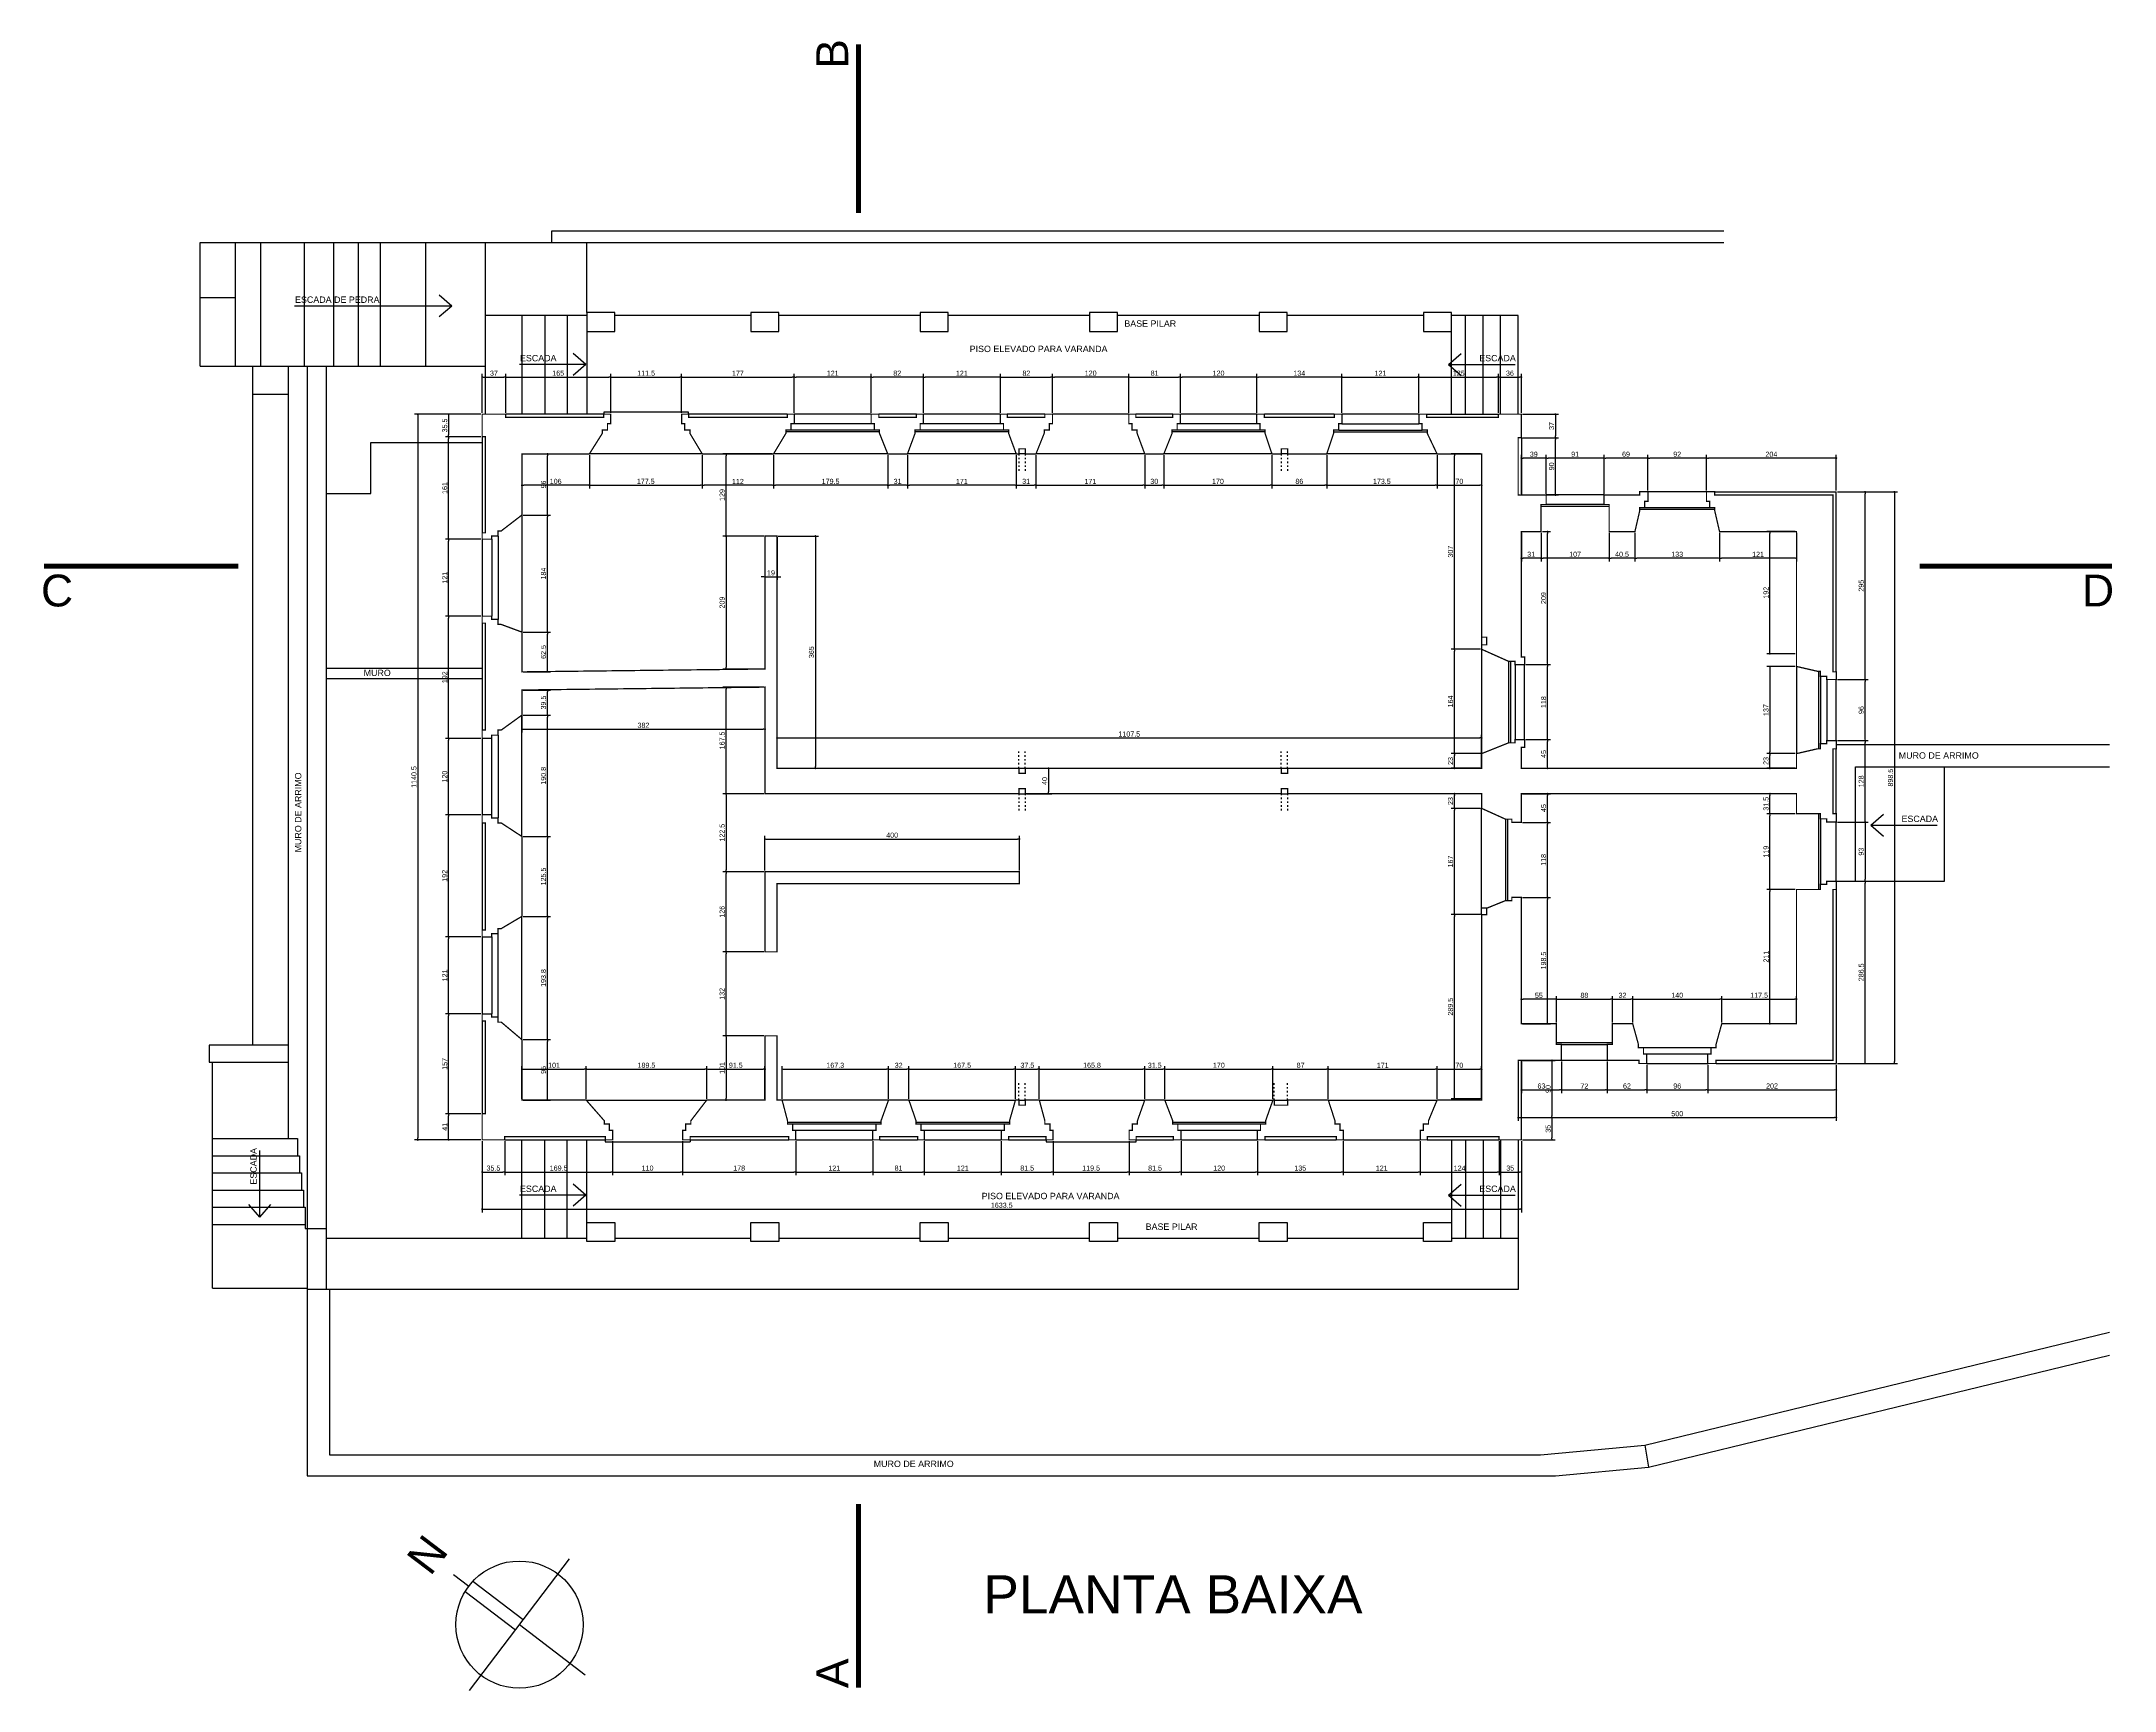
# Model space of a CAD drawing. Extents: x -6873 to 8611, y -8363 to -1732.
# Drawn here: x -6873 to -3615, y -6307 to -3715 of the extents above; entities that cross this region are included whole.
import ezdxf
from ezdxf.enums import TextEntityAlignment as Align

# ---------------------------------------------------------------- set-up
doc = ezdxf.new("R2010")
doc.units = 0
doc.header["$PDMODE"] = 35
doc.linetypes.add('ACAD_ISO03W100', pattern=[30, 12, -18])
doc.linetypes.add('CENTER2', pattern=[28.575, 19.05, -3.175, 3.175, -3.175])
doc.layers.get('0').update_dxf_attribs({"linetype": 'CONTINUOUS'})
doc.layers.get('DEFPOINTS').update_dxf_attribs({"linetype": 'CONTINUOUS'})
for name, color, linetype in [('COTA', 7, 'CONTINUOUS'), ('PAREDE', 7, 'CONTINUOUS'), ('PAREDE_FINA', 7, 'CONTINUOUS')]:
    doc.layers.add(name, color=color, linetype=linetype)
doc.styles.add('TEXTO', font='ARIAL.TTF')
doc.dimstyles.new('COTA', dxfattribs={"dimtxt": 8, "dimasz": 3, "dimexe": 5, "dimexo": 2, "dimgap": 2, "dimtad": 1, "dimdec": 1, "dimtxsty": 'TEXTO', "dimblk1": 'DOT', "dimblk2": 'DOT', "dimsah": 1, "dimcen": 0, "dimclrd": 256, "dimclre": 256, "dimclrt": 256, "dimazin": 3, "dimtfac": 1, "dimtdec": 4, "dimtmove": 0, "dimatfit": 3, "dimtolj": 1, "dimtzin": 0})

# ---------------------------------------------------------------- blocks, each defined once
blk = doc.blocks.new('_DOT')
at = {"color": 0, "linetype": 'BYBLOCK'}
blk.add_line((-0.5, 0), (-1, 0), dxfattribs=at)
at = {"color": 0, "linetype": 'BYBLOCK', "const_width": 0.5}
blk.add_lwpolyline([(-0.25, 0, 1), (0.25, 0, 1)], format="xyb", close=True, dxfattribs=at)
blk = doc.blocks.new('*D1')
at = {"layer": 'COTA'}
for p, q in [((-6145.1, -5443.7), (-6145.1, -5497.2)), ((-5975.6, -5443.7), (-5975.6, -5497.2)), ((-6142.1, -5492.2), (-5978.6, -5492.2))]:
    blk.add_line(p, q, dxfattribs=at)
at = {"layer": 'DEFPOINTS', "color": 0}
for p in [(-6145.1, -5441.7), (-5975.6, -5441.7), (-5975.6, -5492.2)]:
    blk.add_point(p, dxfattribs=at)
at = {"layer": 'COTA', "xscale": 3, "yscale": 3, "zscale": 3, "rotation": 180}
blk.add_blockref('_DOT', (-6145.1, -5492.2), dxfattribs=at)
at = {"layer": 'COTA', "xscale": 3, "yscale": 3, "zscale": 3}
blk.add_blockref('_DOT', (-5975.6, -5492.2), dxfattribs=at)
at = {"layer": 'COTA', "insert": (-6060.4, -5486.1), "char_height": 8, "attachment_point": 5, "style": 'TEXTO'}
blk.add_mtext('\\A1;169.5', dxfattribs=at)
blk = doc.blocks.new('*D2')
at = {"layer": 'COTA'}
for p, q in [((-5975.6, -5443.7), (-5975.6, -5497.2)), ((-5865.6, -5443.7), (-5865.6, -5497.2)), ((-5972.6, -5492.2), (-5868.6, -5492.2))]:
    blk.add_line(p, q, dxfattribs=at)
at = {"layer": 'DEFPOINTS', "color": 0}
for p in [(-5975.6, -5441.7), (-5865.6, -5441.7), (-5865.6, -5492.2)]:
    blk.add_point(p, dxfattribs=at)
at = {"layer": 'COTA', "xscale": 3, "yscale": 3, "zscale": 3, "rotation": 180}
blk.add_blockref('_DOT', (-5975.6, -5492.2), dxfattribs=at)
at = {"layer": 'COTA', "xscale": 3, "yscale": 3, "zscale": 3}
blk.add_blockref('_DOT', (-5865.6, -5492.2), dxfattribs=at)
at = {"layer": 'COTA', "insert": (-5920.6, -5486.1), "char_height": 8, "attachment_point": 5, "style": 'TEXTO'}
blk.add_mtext('\\A1;110', dxfattribs=at)
blk = doc.blocks.new('*D3')
at = {"layer": 'COTA'}
for p, q in [((-5865.6, -5443.7), (-5865.6, -5497.2)), ((-5687.6, -5443.7), (-5687.6, -5497.2)), ((-5862.6, -5492.2), (-5690.6, -5492.2))]:
    blk.add_line(p, q, dxfattribs=at)
at = {"layer": 'DEFPOINTS', "color": 0}
for p in [(-5865.6, -5441.7), (-5687.6, -5441.7), (-5687.6, -5492.2)]:
    blk.add_point(p, dxfattribs=at)
at = {"layer": 'COTA', "xscale": 3, "yscale": 3, "zscale": 3, "rotation": 180}
blk.add_blockref('_DOT', (-5865.6, -5492.2), dxfattribs=at)
at = {"layer": 'COTA', "xscale": 3, "yscale": 3, "zscale": 3}
blk.add_blockref('_DOT', (-5687.6, -5492.2), dxfattribs=at)
at = {"layer": 'COTA', "insert": (-5776.6, -5486.1), "char_height": 8, "attachment_point": 5, "style": 'TEXTO'}
blk.add_mtext('\\A1;178', dxfattribs=at)
blk = doc.blocks.new('*D4')
at = {"layer": 'COTA'}
for p, q in [((-5687.6, -5443.7), (-5687.6, -5497.2)), ((-5566.6, -5443.7), (-5566.6, -5497.2)), ((-5684.6, -5492.2), (-5569.6, -5492.2))]:
    blk.add_line(p, q, dxfattribs=at)
at = {"layer": 'DEFPOINTS', "color": 0}
for p in [(-5687.6, -5441.7), (-5566.6, -5441.7), (-5566.6, -5492.2)]:
    blk.add_point(p, dxfattribs=at)
at = {"layer": 'COTA', "xscale": 3, "yscale": 3, "zscale": 3, "rotation": 180}
blk.add_blockref('_DOT', (-5687.6, -5492.2), dxfattribs=at)
at = {"layer": 'COTA', "xscale": 3, "yscale": 3, "zscale": 3}
blk.add_blockref('_DOT', (-5566.6, -5492.2), dxfattribs=at)
at = {"layer": 'COTA', "insert": (-5627.1, -5486.1), "char_height": 8, "attachment_point": 5, "style": 'TEXTO'}
blk.add_mtext('\\A1;121', dxfattribs=at)
blk = doc.blocks.new('*D5')
at = {"layer": 'COTA'}
for p, q in [((-5566.6, -5443.7), (-5566.6, -5497.2)), ((-5485.6, -5443.7), (-5485.6, -5497.2)), ((-5563.6, -5492.2), (-5488.6, -5492.2))]:
    blk.add_line(p, q, dxfattribs=at)
at = {"layer": 'DEFPOINTS', "color": 0}
for p in [(-5566.6, -5441.7), (-5485.6, -5441.7), (-5485.6, -5492.2)]:
    blk.add_point(p, dxfattribs=at)
at = {"layer": 'COTA', "xscale": 3, "yscale": 3, "zscale": 3, "rotation": 180}
blk.add_blockref('_DOT', (-5566.6, -5492.2), dxfattribs=at)
at = {"layer": 'COTA', "xscale": 3, "yscale": 3, "zscale": 3}
blk.add_blockref('_DOT', (-5485.6, -5492.2), dxfattribs=at)
at = {"layer": 'COTA', "insert": (-5526.1, -5486.1), "char_height": 8, "attachment_point": 5, "style": 'TEXTO'}
blk.add_mtext('\\A1;81', dxfattribs=at)
blk = doc.blocks.new('*D6')
at = {"layer": 'COTA'}
for p, q in [((-5485.6, -5443.7), (-5485.6, -5497.2)), ((-5364.6, -5443.7), (-5364.6, -5497.2)), ((-5482.6, -5492.2), (-5367.6, -5492.2))]:
    blk.add_line(p, q, dxfattribs=at)
at = {"layer": 'DEFPOINTS', "color": 0}
for p in [(-5485.6, -5441.7), (-5364.6, -5441.7), (-5364.6, -5492.2)]:
    blk.add_point(p, dxfattribs=at)
at = {"layer": 'COTA', "xscale": 3, "yscale": 3, "zscale": 3, "rotation": 180}
blk.add_blockref('_DOT', (-5485.6, -5492.2), dxfattribs=at)
at = {"layer": 'COTA', "xscale": 3, "yscale": 3, "zscale": 3}
blk.add_blockref('_DOT', (-5364.6, -5492.2), dxfattribs=at)
at = {"layer": 'COTA', "insert": (-5425.1, -5486.1), "char_height": 8, "attachment_point": 5, "style": 'TEXTO'}
blk.add_mtext('\\A1;121', dxfattribs=at)
blk = doc.blocks.new('*D7')
at = {"layer": 'COTA'}
for p, q in [((-6118.1, -5377.2), (-6118.1, -5325.6)), ((-6115.1, -5330.6), (-6020.1, -5330.6)), ((-6017.1, -5377.2), (-6017.1, -5325.6))]:
    blk.add_line(p, q, dxfattribs=at)
at = {"layer": 'DEFPOINTS', "color": 0}
for p in [(-6017.1, -5330.6), (-6118.1, -5379.2), (-6017.1, -5379.2)]:
    blk.add_point(p, dxfattribs=at)
at = {"layer": 'COTA', "xscale": 3, "yscale": 3, "zscale": 3, "rotation": 180}
blk.add_blockref('_DOT', (-6118.1, -5330.6), dxfattribs=at)
at = {"layer": 'COTA', "xscale": 3, "yscale": 3, "zscale": 3}
blk.add_blockref('_DOT', (-6017.1, -5330.6), dxfattribs=at)
at = {"layer": 'COTA', "insert": (-6067.6, -5324.5), "char_height": 8, "attachment_point": 5, "style": 'TEXTO'}
blk.add_mtext('\\A1;101', dxfattribs=at)
blk = doc.blocks.new('*D8')
at = {"layer": 'COTA'}
for p, q in [((-6017.1, -5377.2), (-6017.1, -5325.6)), ((-6014.1, -5330.6), (-5830.6, -5330.6)), ((-5827.6, -5377.2), (-5827.6, -5325.6))]:
    blk.add_line(p, q, dxfattribs=at)
at = {"layer": 'DEFPOINTS', "color": 0}
for p in [(-5827.6, -5330.6), (-6017.1, -5379.2), (-5827.6, -5379.2)]:
    blk.add_point(p, dxfattribs=at)
at = {"layer": 'COTA', "xscale": 3, "yscale": 3, "zscale": 3, "rotation": 180}
blk.add_blockref('_DOT', (-6017.1, -5330.6), dxfattribs=at)
at = {"layer": 'COTA', "xscale": 3, "yscale": 3, "zscale": 3}
blk.add_blockref('_DOT', (-5827.6, -5330.6), dxfattribs=at)
at = {"layer": 'COTA', "insert": (-5922.4, -5324.5), "char_height": 8, "attachment_point": 5, "style": 'TEXTO'}
blk.add_mtext('\\A1;189.5', dxfattribs=at)
blk = doc.blocks.new('*D9')
at = {"layer": 'COTA'}
for p, q in [((-5827.6, -5377.2), (-5827.6, -5325.6)), ((-5824.6, -5330.6), (-5739.1, -5330.6)), ((-5736.1, -5377.2), (-5736.1, -5325.6))]:
    blk.add_line(p, q, dxfattribs=at)
at = {"layer": 'DEFPOINTS', "color": 0}
for p in [(-5736.1, -5330.6), (-5827.6, -5379.2), (-5736.1, -5379.2)]:
    blk.add_point(p, dxfattribs=at)
at = {"layer": 'COTA', "xscale": 3, "yscale": 3, "zscale": 3, "rotation": 180}
blk.add_blockref('_DOT', (-5827.6, -5330.6), dxfattribs=at)
at = {"layer": 'COTA', "xscale": 3, "yscale": 3, "zscale": 3}
blk.add_blockref('_DOT', (-5736.1, -5330.6), dxfattribs=at)
at = {"layer": 'COTA', "insert": (-5781.9, -5324.5), "char_height": 8, "attachment_point": 5, "style": 'TEXTO'}
blk.add_mtext('\\A1;91.5', dxfattribs=at)
blk = doc.blocks.new('*D10')
at = {"layer": 'COTA'}
for p, q in [((-5709.1, -5377.2), (-5709.1, -5325.6)), ((-5706.1, -5330.6), (-5544.9, -5330.6)), ((-5541.9, -5377.2), (-5541.9, -5325.6))]:
    blk.add_line(p, q, dxfattribs=at)
at = {"layer": 'DEFPOINTS', "color": 0}
for p in [(-5541.9, -5330.6), (-5709.1, -5379.2), (-5541.9, -5379.2)]:
    blk.add_point(p, dxfattribs=at)
at = {"layer": 'COTA', "xscale": 3, "yscale": 3, "zscale": 3, "rotation": 180}
blk.add_blockref('_DOT', (-5709.1, -5330.6), dxfattribs=at)
at = {"layer": 'COTA', "xscale": 3, "yscale": 3, "zscale": 3}
blk.add_blockref('_DOT', (-5541.9, -5330.6), dxfattribs=at)
at = {"layer": 'COTA', "insert": (-5625.5, -5324.5), "char_height": 8, "attachment_point": 5, "style": 'TEXTO'}
blk.add_mtext('\\A1;167.3', dxfattribs=at)
blk = doc.blocks.new('*D11')
at = {"layer": 'COTA'}
for p, q in [((-5541.9, -5377.2), (-5541.9, -5325.6)), ((-5538.9, -5330.6), (-5512.9, -5330.6)), ((-5509.9, -5377.2), (-5509.9, -5325.6))]:
    blk.add_line(p, q, dxfattribs=at)
at = {"layer": 'DEFPOINTS', "color": 0}
for p in [(-5509.9, -5330.6), (-5541.9, -5379.2), (-5509.9, -5379.2)]:
    blk.add_point(p, dxfattribs=at)
at = {"layer": 'COTA', "xscale": 3, "yscale": 3, "zscale": 3, "rotation": 180}
blk.add_blockref('_DOT', (-5541.9, -5330.6), dxfattribs=at)
at = {"layer": 'COTA', "xscale": 3, "yscale": 3, "zscale": 3}
blk.add_blockref('_DOT', (-5509.9, -5330.6), dxfattribs=at)
at = {"layer": 'COTA', "insert": (-5525.9, -5324.5), "char_height": 8, "attachment_point": 5, "style": 'TEXTO'}
blk.add_mtext('\\A1;32', dxfattribs=at)
blk = doc.blocks.new('*D12')
at = {"layer": 'COTA'}
for p, q in [((-5509.9, -5377.2), (-5509.9, -5325.6)), ((-5506.9, -5330.6), (-5345.4, -5330.6)), ((-5342.4, -5377.2), (-5342.4, -5325.6))]:
    blk.add_line(p, q, dxfattribs=at)
at = {"layer": 'DEFPOINTS', "color": 0}
for p in [(-5342.4, -5330.6), (-5509.9, -5379.2), (-5342.4, -5379.2)]:
    blk.add_point(p, dxfattribs=at)
at = {"layer": 'COTA', "xscale": 3, "yscale": 3, "zscale": 3, "rotation": 180}
blk.add_blockref('_DOT', (-5509.9, -5330.6), dxfattribs=at)
at = {"layer": 'COTA', "xscale": 3, "yscale": 3, "zscale": 3}
blk.add_blockref('_DOT', (-5342.4, -5330.6), dxfattribs=at)
at = {"layer": 'COTA', "insert": (-5426.1, -5324.5), "char_height": 8, "attachment_point": 5, "style": 'TEXTO'}
blk.add_mtext('\\A1;167.5', dxfattribs=at)
blk = doc.blocks.new('*D13')
at = {"layer": 'COTA'}
for p, q in [((-5342.4, -5377.2), (-5342.4, -5325.6)), ((-5339.4, -5330.6), (-5307.9, -5330.6)), ((-5304.9, -5377.2), (-5304.9, -5325.6))]:
    blk.add_line(p, q, dxfattribs=at)
at = {"layer": 'DEFPOINTS', "color": 0}
for p in [(-5304.9, -5330.6), (-5342.4, -5379.2), (-5304.9, -5379.2)]:
    blk.add_point(p, dxfattribs=at)
at = {"layer": 'COTA', "xscale": 3, "yscale": 3, "zscale": 3, "rotation": 180}
blk.add_blockref('_DOT', (-5342.4, -5330.6), dxfattribs=at)
at = {"layer": 'COTA', "xscale": 3, "yscale": 3, "zscale": 3}
blk.add_blockref('_DOT', (-5304.9, -5330.6), dxfattribs=at)
at = {"layer": 'COTA', "insert": (-5323.6, -5324.5), "char_height": 8, "attachment_point": 5, "style": 'TEXTO'}
blk.add_mtext('\\A1;37.5', dxfattribs=at)
blk = doc.blocks.new('*D14')
at = {"layer": 'COTA'}
for p, q in [((-5304.9, -5377.2), (-5304.9, -5325.6)), ((-5301.9, -5330.6), (-5142.1, -5330.6)), ((-5139.1, -5377.2), (-5139.1, -5325.6))]:
    blk.add_line(p, q, dxfattribs=at)
at = {"layer": 'DEFPOINTS', "color": 0}
for p in [(-5139.1, -5330.6), (-5304.9, -5379.2), (-5139.1, -5379.2)]:
    blk.add_point(p, dxfattribs=at)
at = {"layer": 'COTA', "xscale": 3, "yscale": 3, "zscale": 3, "rotation": 180}
blk.add_blockref('_DOT', (-5304.9, -5330.6), dxfattribs=at)
at = {"layer": 'COTA', "xscale": 3, "yscale": 3, "zscale": 3}
blk.add_blockref('_DOT', (-5139.1, -5330.6), dxfattribs=at)
at = {"layer": 'COTA', "insert": (-5222, -5324.5), "char_height": 8, "attachment_point": 5, "style": 'TEXTO'}
blk.add_mtext('\\A1;165.8', dxfattribs=at)
blk = doc.blocks.new('*D15')
at = {"layer": 'COTA'}
for p, q in [((-5139.1, -5377.2), (-5139.1, -5325.6)), ((-5136.1, -5330.6), (-5110.6, -5330.6)), ((-5107.6, -5377.2), (-5107.6, -5325.6))]:
    blk.add_line(p, q, dxfattribs=at)
at = {"layer": 'DEFPOINTS', "color": 0}
for p in [(-5107.6, -5330.6), (-5139.1, -5379.2), (-5107.6, -5379.2)]:
    blk.add_point(p, dxfattribs=at)
at = {"layer": 'COTA', "xscale": 3, "yscale": 3, "zscale": 3, "rotation": 180}
blk.add_blockref('_DOT', (-5139.1, -5330.6), dxfattribs=at)
at = {"layer": 'COTA', "xscale": 3, "yscale": 3, "zscale": 3}
blk.add_blockref('_DOT', (-5107.6, -5330.6), dxfattribs=at)
at = {"layer": 'COTA', "insert": (-5123.4, -5324.5), "char_height": 8, "attachment_point": 5, "style": 'TEXTO'}
blk.add_mtext('\\A1;31.5', dxfattribs=at)
blk = doc.blocks.new('*D16')
at = {"layer": 'COTA'}
for p, q in [((-5107.6, -5377.2), (-5107.6, -5325.6)), ((-5104.6, -5330.6), (-4940.6, -5330.6)), ((-4937.6, -5377.2), (-4937.6, -5325.6))]:
    blk.add_line(p, q, dxfattribs=at)
at = {"layer": 'DEFPOINTS', "color": 0}
for p in [(-4937.6, -5330.6), (-5107.6, -5379.2), (-4937.6, -5379.2)]:
    blk.add_point(p, dxfattribs=at)
at = {"layer": 'COTA', "xscale": 3, "yscale": 3, "zscale": 3, "rotation": 180}
blk.add_blockref('_DOT', (-5107.6, -5330.6), dxfattribs=at)
at = {"layer": 'COTA', "xscale": 3, "yscale": 3, "zscale": 3}
blk.add_blockref('_DOT', (-4937.6, -5330.6), dxfattribs=at)
at = {"layer": 'COTA', "insert": (-5022.6, -5324.5), "char_height": 8, "attachment_point": 5, "style": 'TEXTO'}
blk.add_mtext('\\A1;170', dxfattribs=at)
blk = doc.blocks.new('*D17')
at = {"layer": 'COTA'}
for p, q in [((-4937.6, -5377.2), (-4937.6, -5325.6)), ((-4934.6, -5330.6), (-4853.6, -5330.6)), ((-4850.6, -5377.2), (-4850.6, -5325.6))]:
    blk.add_line(p, q, dxfattribs=at)
at = {"layer": 'DEFPOINTS', "color": 0}
for p in [(-4850.6, -5330.6), (-4937.6, -5379.2), (-4850.6, -5379.2)]:
    blk.add_point(p, dxfattribs=at)
at = {"layer": 'COTA', "xscale": 3, "yscale": 3, "zscale": 3, "rotation": 180}
blk.add_blockref('_DOT', (-4937.6, -5330.6), dxfattribs=at)
at = {"layer": 'COTA', "xscale": 3, "yscale": 3, "zscale": 3}
blk.add_blockref('_DOT', (-4850.6, -5330.6), dxfattribs=at)
at = {"layer": 'COTA', "insert": (-4894.1, -5324.5), "char_height": 8, "attachment_point": 5, "style": 'TEXTO'}
blk.add_mtext('\\A1;87', dxfattribs=at)
blk = doc.blocks.new('*D18')
at = {"layer": 'COTA'}
for p, q in [((-4850.6, -5377.2), (-4850.6, -5325.6)), ((-4847.6, -5330.6), (-4682.6, -5330.6)), ((-4679.6, -5377.2), (-4679.6, -5325.6))]:
    blk.add_line(p, q, dxfattribs=at)
at = {"layer": 'DEFPOINTS', "color": 0}
for p in [(-4679.6, -5330.6), (-4850.6, -5379.2), (-4679.6, -5379.2)]:
    blk.add_point(p, dxfattribs=at)
at = {"layer": 'COTA', "xscale": 3, "yscale": 3, "zscale": 3, "rotation": 180}
blk.add_blockref('_DOT', (-4850.6, -5330.6), dxfattribs=at)
at = {"layer": 'COTA', "xscale": 3, "yscale": 3, "zscale": 3}
blk.add_blockref('_DOT', (-4679.6, -5330.6), dxfattribs=at)
at = {"layer": 'COTA', "insert": (-4765.1, -5324.6), "char_height": 8, "attachment_point": 5, "style": 'TEXTO'}
blk.add_mtext('\\A1;171', dxfattribs=at)
blk = doc.blocks.new('*D19')
at = {"layer": 'COTA'}
for p, q in [((-5364.6, -5443.7), (-5364.6, -5497.2)), ((-5283.1, -5443.7), (-5283.1, -5497.2)), ((-5361.6, -5492.2), (-5286.1, -5492.2))]:
    blk.add_line(p, q, dxfattribs=at)
at = {"layer": 'DEFPOINTS', "color": 0}
for p in [(-5364.6, -5441.7), (-5283.1, -5441.7), (-5283.1, -5492.2)]:
    blk.add_point(p, dxfattribs=at)
at = {"layer": 'COTA', "xscale": 3, "yscale": 3, "zscale": 3, "rotation": 180}
blk.add_blockref('_DOT', (-5364.6, -5492.2), dxfattribs=at)
at = {"layer": 'COTA', "xscale": 3, "yscale": 3, "zscale": 3}
blk.add_blockref('_DOT', (-5283.1, -5492.2), dxfattribs=at)
at = {"layer": 'COTA', "insert": (-5323.9, -5486.1), "char_height": 8, "attachment_point": 5, "style": 'TEXTO'}
blk.add_mtext('\\A1;81.5', dxfattribs=at)
blk = doc.blocks.new('*D20')
at = {"layer": 'COTA'}
for p, q in [((-5283.1, -5443.7), (-5283.1, -5497.2)), ((-5163.6, -5443.7), (-5163.6, -5497.2)), ((-5280.1, -5492.2), (-5166.6, -5492.2))]:
    blk.add_line(p, q, dxfattribs=at)
at = {"layer": 'DEFPOINTS', "color": 0}
for p in [(-5283.1, -5441.7), (-5163.6, -5441.7), (-5163.6, -5492.2)]:
    blk.add_point(p, dxfattribs=at)
at = {"layer": 'COTA', "xscale": 3, "yscale": 3, "zscale": 3, "rotation": 180}
blk.add_blockref('_DOT', (-5283.1, -5492.2), dxfattribs=at)
at = {"layer": 'COTA', "xscale": 3, "yscale": 3, "zscale": 3}
blk.add_blockref('_DOT', (-5163.6, -5492.2), dxfattribs=at)
at = {"layer": 'COTA', "insert": (-5223.4, -5486.1), "char_height": 8, "attachment_point": 5, "style": 'TEXTO'}
blk.add_mtext('\\A1;119.5', dxfattribs=at)
blk = doc.blocks.new('*D21')
at = {"layer": 'COTA'}
for p, q in [((-5163.6, -5443.7), (-5163.6, -5497.2)), ((-5082.1, -5443.7), (-5082.1, -5497.2)), ((-5160.6, -5492.2), (-5085.1, -5492.2))]:
    blk.add_line(p, q, dxfattribs=at)
at = {"layer": 'DEFPOINTS', "color": 0}
for p in [(-5163.6, -5441.7), (-5082.1, -5441.7), (-5082.1, -5492.2)]:
    blk.add_point(p, dxfattribs=at)
at = {"layer": 'COTA', "xscale": 3, "yscale": 3, "zscale": 3, "rotation": 180}
blk.add_blockref('_DOT', (-5163.6, -5492.2), dxfattribs=at)
at = {"layer": 'COTA', "xscale": 3, "yscale": 3, "zscale": 3}
blk.add_blockref('_DOT', (-5082.1, -5492.2), dxfattribs=at)
at = {"layer": 'COTA', "insert": (-5122.9, -5486.1), "char_height": 8, "attachment_point": 5, "style": 'TEXTO'}
blk.add_mtext('\\A1;81.5', dxfattribs=at)
blk = doc.blocks.new('*D22')
at = {"layer": 'COTA'}
for p, q in [((-5082.1, -5443.7), (-5082.1, -5497.2)), ((-4962.1, -5443.7), (-4962.1, -5497.2)), ((-5079.1, -5492.2), (-4965.1, -5492.2))]:
    blk.add_line(p, q, dxfattribs=at)
at = {"layer": 'DEFPOINTS', "color": 0}
for p in [(-5082.1, -5441.7), (-4962.1, -5441.7), (-4962.1, -5492.2)]:
    blk.add_point(p, dxfattribs=at)
at = {"layer": 'COTA', "xscale": 3, "yscale": 3, "zscale": 3, "rotation": 180}
blk.add_blockref('_DOT', (-5082.1, -5492.2), dxfattribs=at)
at = {"layer": 'COTA', "xscale": 3, "yscale": 3, "zscale": 3}
blk.add_blockref('_DOT', (-4962.1, -5492.2), dxfattribs=at)
at = {"layer": 'COTA', "insert": (-5022.1, -5486.1), "char_height": 8, "attachment_point": 5, "style": 'TEXTO'}
blk.add_mtext('\\A1;120', dxfattribs=at)
blk = doc.blocks.new('*D23')
at = {"layer": 'COTA'}
for p, q in [((-4962.1, -5443.7), (-4962.1, -5497.2)), ((-4827.1, -5443.7), (-4827.1, -5497.2)), ((-4959.1, -5492.2), (-4830.1, -5492.2))]:
    blk.add_line(p, q, dxfattribs=at)
at = {"layer": 'DEFPOINTS', "color": 0}
for p in [(-4962.1, -5441.7), (-4827.1, -5441.7), (-4827.1, -5492.2)]:
    blk.add_point(p, dxfattribs=at)
at = {"layer": 'COTA', "xscale": 3, "yscale": 3, "zscale": 3, "rotation": 180}
blk.add_blockref('_DOT', (-4962.1, -5492.2), dxfattribs=at)
at = {"layer": 'COTA', "xscale": 3, "yscale": 3, "zscale": 3}
blk.add_blockref('_DOT', (-4827.1, -5492.2), dxfattribs=at)
at = {"layer": 'COTA', "insert": (-4894.6, -5486.1), "char_height": 8, "attachment_point": 5, "style": 'TEXTO'}
blk.add_mtext('\\A1;135', dxfattribs=at)
blk = doc.blocks.new('*D24')
at = {"layer": 'COTA'}
for p, q in [((-4827.1, -5443.7), (-4827.1, -5497.2)), ((-4706.1, -5443.7), (-4706.1, -5497.2)), ((-4824.1, -5492.2), (-4709.1, -5492.2))]:
    blk.add_line(p, q, dxfattribs=at)
at = {"layer": 'DEFPOINTS', "color": 0}
for p in [(-4827.1, -5441.7), (-4706.1, -5441.7), (-4706.1, -5492.2)]:
    blk.add_point(p, dxfattribs=at)
at = {"layer": 'COTA', "xscale": 3, "yscale": 3, "zscale": 3, "rotation": 180}
blk.add_blockref('_DOT', (-4827.1, -5492.2), dxfattribs=at)
at = {"layer": 'COTA', "xscale": 3, "yscale": 3, "zscale": 3}
blk.add_blockref('_DOT', (-4706.1, -5492.2), dxfattribs=at)
at = {"layer": 'COTA', "insert": (-4766.6, -5486.1), "char_height": 8, "attachment_point": 5, "style": 'TEXTO'}
blk.add_mtext('\\A1;121', dxfattribs=at)
blk = doc.blocks.new('*D25')
at = {"layer": 'COTA'}
for p, q in [((-4679.6, -5377.2), (-4679.6, -5325.6)), ((-4676.6, -5330.6), (-4612.6, -5330.6)), ((-4609.6, -5377.2), (-4609.6, -5325.6))]:
    blk.add_line(p, q, dxfattribs=at)
at = {"layer": 'DEFPOINTS', "color": 0}
for p in [(-4609.6, -5330.6), (-4679.6, -5379.2), (-4609.6, -5379.2)]:
    blk.add_point(p, dxfattribs=at)
at = {"layer": 'COTA', "xscale": 3, "yscale": 3, "zscale": 3, "rotation": 180}
blk.add_blockref('_DOT', (-4679.6, -5330.6), dxfattribs=at)
at = {"layer": 'COTA', "xscale": 3, "yscale": 3, "zscale": 3}
blk.add_blockref('_DOT', (-4609.6, -5330.6), dxfattribs=at)
at = {"layer": 'COTA', "insert": (-4644.6, -5324.5), "char_height": 8, "attachment_point": 5, "style": 'TEXTO'}
blk.add_mtext('\\A1;70', dxfattribs=at)
blk = doc.blocks.new('*D26')
at = {"layer": 'COTA'}
for p, q in [((-4706.1, -5443.7), (-4706.1, -5497.2)), ((-4582.1, -5443.7), (-4582.1, -5497.2)), ((-4703.1, -5492.2), (-4585.1, -5492.2))]:
    blk.add_line(p, q, dxfattribs=at)
at = {"layer": 'DEFPOINTS', "color": 0}
for p in [(-4706.1, -5441.7), (-4582.1, -5441.7), (-4582.1, -5492.2)]:
    blk.add_point(p, dxfattribs=at)
at = {"layer": 'COTA', "xscale": 3, "yscale": 3, "zscale": 3, "rotation": 180}
blk.add_blockref('_DOT', (-4706.1, -5492.2), dxfattribs=at)
at = {"layer": 'COTA', "xscale": 3, "yscale": 3, "zscale": 3}
blk.add_blockref('_DOT', (-4582.1, -5492.2), dxfattribs=at)
at = {"layer": 'COTA', "insert": (-4644.1, -5486.1), "char_height": 8, "attachment_point": 5, "style": 'TEXTO'}
blk.add_mtext('\\A1;124', dxfattribs=at)
blk = doc.blocks.new('*D27')
at = {"layer": 'COTA'}
for p, q in [((-4547.1, -5318.7), (-4547.1, -5368.2)), ((-4484.1, -5318.7), (-4484.1, -5368.2)), ((-4544.1, -5363.2), (-4487.1, -5363.2))]:
    blk.add_line(p, q, dxfattribs=at)
at = {"layer": 'DEFPOINTS', "color": 0}
for p in [(-4547.1, -5316.7), (-4484.1, -5316.7), (-4484.1, -5363.2)]:
    blk.add_point(p, dxfattribs=at)
at = {"layer": 'COTA', "xscale": 3, "yscale": 3, "zscale": 3, "rotation": 180}
blk.add_blockref('_DOT', (-4547.1, -5363.2), dxfattribs=at)
at = {"layer": 'COTA', "xscale": 3, "yscale": 3, "zscale": 3}
blk.add_blockref('_DOT', (-4484.1, -5363.2), dxfattribs=at)
at = {"layer": 'COTA', "insert": (-4515.6, -5357.1), "char_height": 8, "attachment_point": 5, "style": 'TEXTO'}
blk.add_mtext('\\A1;63', dxfattribs=at)
blk = doc.blocks.new('*D28')
at = {"layer": 'COTA'}
for p, q in [((-4484.1, -5318.7), (-4484.1, -5368.2)), ((-4412.1, -5318.7), (-4412.1, -5368.2)), ((-4481.1, -5363.2), (-4415.1, -5363.2))]:
    blk.add_line(p, q, dxfattribs=at)
at = {"layer": 'DEFPOINTS', "color": 0}
for p in [(-4484.1, -5316.7), (-4412.1, -5316.7), (-4412.1, -5363.2)]:
    blk.add_point(p, dxfattribs=at)
at = {"layer": 'COTA', "xscale": 3, "yscale": 3, "zscale": 3, "rotation": 180}
blk.add_blockref('_DOT', (-4484.1, -5363.2), dxfattribs=at)
at = {"layer": 'COTA', "xscale": 3, "yscale": 3, "zscale": 3}
blk.add_blockref('_DOT', (-4412.1, -5363.2), dxfattribs=at)
at = {"layer": 'COTA', "insert": (-4448.1, -5357.2), "char_height": 8, "attachment_point": 5, "style": 'TEXTO'}
blk.add_mtext('\\A1;72', dxfattribs=at)
blk = doc.blocks.new('*D29')
at = {"layer": 'COTA'}
for p, q in [((-4412.1, -5318.7), (-4412.1, -5368.2)), ((-4350.1, -5323.7), (-4350.1, -5368.2)), ((-4409.1, -5363.2), (-4353.1, -5363.2))]:
    blk.add_line(p, q, dxfattribs=at)
at = {"layer": 'DEFPOINTS', "color": 0}
for p in [(-4412.1, -5316.7), (-4350.1, -5321.7), (-4350.1, -5363.2)]:
    blk.add_point(p, dxfattribs=at)
at = {"layer": 'COTA', "xscale": 3, "yscale": 3, "zscale": 3, "rotation": 180}
blk.add_blockref('_DOT', (-4412.1, -5363.2), dxfattribs=at)
at = {"layer": 'COTA', "xscale": 3, "yscale": 3, "zscale": 3}
blk.add_blockref('_DOT', (-4350.1, -5363.2), dxfattribs=at)
at = {"layer": 'COTA', "insert": (-4381.1, -5357.1), "char_height": 8, "attachment_point": 5, "style": 'TEXTO'}
blk.add_mtext('\\A1;62', dxfattribs=at)
blk = doc.blocks.new('*D30')
at = {"layer": 'COTA'}
for p, q in [((-4350.1, -5323.7), (-4350.1, -5368.2)), ((-4254.1, -5323.7), (-4254.1, -5368.2)), ((-4347.1, -5363.2), (-4257.1, -5363.2))]:
    blk.add_line(p, q, dxfattribs=at)
at = {"layer": 'DEFPOINTS', "color": 0}
for p in [(-4350.1, -5321.7), (-4254.1, -5321.7), (-4254.1, -5363.2)]:
    blk.add_point(p, dxfattribs=at)
at = {"layer": 'COTA', "xscale": 3, "yscale": 3, "zscale": 3, "rotation": 180}
blk.add_blockref('_DOT', (-4350.1, -5363.2), dxfattribs=at)
at = {"layer": 'COTA', "xscale": 3, "yscale": 3, "zscale": 3}
blk.add_blockref('_DOT', (-4254.1, -5363.2), dxfattribs=at)
at = {"layer": 'COTA', "insert": (-4302.1, -5357.1), "char_height": 8, "attachment_point": 5, "style": 'TEXTO'}
blk.add_mtext('\\A1;96', dxfattribs=at)
blk = doc.blocks.new('*D31')
at = {"layer": 'COTA'}
for p, q in [((-4254.1, -5325.7), (-4254.1, -5368.2)), ((-4052.1, -5323.7), (-4052.1, -5368.2)), ((-4251.1, -5363.2), (-4055.1, -5363.2))]:
    blk.add_line(p, q, dxfattribs=at)
at = {"layer": 'DEFPOINTS', "color": 0}
for p in [(-4254.1, -5323.7), (-4052.1, -5321.7), (-4052.1, -5363.2)]:
    blk.add_point(p, dxfattribs=at)
at = {"layer": 'COTA', "xscale": 3, "yscale": 3, "zscale": 3, "rotation": 180}
blk.add_blockref('_DOT', (-4254.1, -5363.2), dxfattribs=at)
at = {"layer": 'COTA', "xscale": 3, "yscale": 3, "zscale": 3}
blk.add_blockref('_DOT', (-4052.1, -5363.2), dxfattribs=at)
at = {"layer": 'COTA', "insert": (-4153.1, -5357.1), "char_height": 8, "attachment_point": 5, "style": 'TEXTO'}
blk.add_mtext('\\A1;202', dxfattribs=at)
blk = doc.blocks.new('*D32')
at = {"layer": 'COTA'}
for p, q in [((-6182.6, -5400.7), (-6238.3, -5400.7)), ((-6233.3, -5438.7), (-6233.3, -5403.7)), ((-6182.6, -5441.7), (-6238.3, -5441.7))]:
    blk.add_line(p, q, dxfattribs=at)
at = {"layer": 'DEFPOINTS', "color": 0}
for p in [(-6233.3, -5400.7), (-6180.6, -5400.7), (-6180.6, -5441.7)]:
    blk.add_point(p, dxfattribs=at)
at = {"layer": 'COTA', "xscale": 3, "yscale": 3, "zscale": 3}
for p, rotation in [((-6233.3, -5400.7), 90), ((-6233.3, -5441.7), 270)]:
    blk.add_blockref('_DOT', p, dxfattribs=dict(at, rotation=rotation))
at = {"layer": 'COTA', "insert": (-6239.3, -5421.2), "char_height": 8, "attachment_point": 5, "rotation": 90, "style": 'TEXTO'}
blk.add_mtext('\\A1;41', dxfattribs=at)
blk = doc.blocks.new('*D33')
at = {"layer": 'COTA'}
for p, q in [((-6182.6, -5243.7), (-6238.3, -5243.7)), ((-6233.3, -5397.7), (-6233.3, -5246.7)), ((-6182.6, -5400.7), (-6238.3, -5400.7))]:
    blk.add_line(p, q, dxfattribs=at)
at = {"layer": 'DEFPOINTS', "color": 0}
for p in [(-6233.3, -5243.7), (-6180.6, -5243.7), (-6180.6, -5400.7)]:
    blk.add_point(p, dxfattribs=at)
at = {"layer": 'COTA', "xscale": 3, "yscale": 3, "zscale": 3}
for p, rotation in [((-6233.3, -5243.7), 90), ((-6233.3, -5400.7), 270)]:
    blk.add_blockref('_DOT', p, dxfattribs=dict(at, rotation=rotation))
at = {"layer": 'COTA', "insert": (-6239.4, -5322.2), "char_height": 8, "attachment_point": 5, "rotation": 90, "style": 'TEXTO'}
blk.add_mtext('\\A1;157', dxfattribs=at)
blk = doc.blocks.new('*D34')
at = {"layer": 'COTA'}
for p, q in [((-6182.6, -5122.7), (-6238.3, -5122.7)), ((-6233.3, -5240.7), (-6233.3, -5125.7)), ((-6184.6, -5243.7), (-6238.3, -5243.7))]:
    blk.add_line(p, q, dxfattribs=at)
at = {"layer": 'DEFPOINTS', "color": 0}
for p in [(-6233.3, -5122.7), (-6180.6, -5122.7), (-6182.6, -5243.7)]:
    blk.add_point(p, dxfattribs=at)
at = {"layer": 'COTA', "xscale": 3, "yscale": 3, "zscale": 3}
for p, rotation in [((-6233.3, -5122.7), 90), ((-6233.3, -5243.7), 270)]:
    blk.add_blockref('_DOT', p, dxfattribs=dict(at, rotation=rotation))
at = {"layer": 'COTA', "insert": (-6239.3, -5183.2), "char_height": 8, "attachment_point": 5, "rotation": 90, "style": 'TEXTO'}
blk.add_mtext('\\A1;121', dxfattribs=at)
blk = doc.blocks.new('*D35')
at = {"layer": 'COTA'}
for p, q in [((-6182.6, -4930.7), (-6238.3, -4930.7)), ((-6233.3, -5119.7), (-6233.3, -4933.7)), ((-6182.6, -5122.7), (-6238.3, -5122.7))]:
    blk.add_line(p, q, dxfattribs=at)
at = {"layer": 'DEFPOINTS', "color": 0}
for p in [(-6233.3, -4930.7), (-6180.6, -4930.7), (-6180.6, -5122.7)]:
    blk.add_point(p, dxfattribs=at)
at = {"layer": 'COTA', "xscale": 3, "yscale": 3, "zscale": 3}
for p, rotation in [((-6233.3, -4930.7), 90), ((-6233.3, -5122.7), 270)]:
    blk.add_blockref('_DOT', p, dxfattribs=dict(at, rotation=rotation))
at = {"layer": 'COTA', "insert": (-6239.4, -5026.7), "char_height": 8, "attachment_point": 5, "rotation": 90, "style": 'TEXTO'}
blk.add_mtext('\\A1;192', dxfattribs=at)
blk = doc.blocks.new('*D36')
at = {"layer": 'COTA'}
for p, q in [((-6182.6, -4810.7), (-6238.3, -4810.7)), ((-6233.3, -4927.7), (-6233.3, -4813.7)), ((-6182.6, -4930.7), (-6238.3, -4930.7))]:
    blk.add_line(p, q, dxfattribs=at)
at = {"layer": 'DEFPOINTS', "color": 0}
for p in [(-6233.3, -4810.7), (-6180.6, -4810.7), (-6180.6, -4930.7)]:
    blk.add_point(p, dxfattribs=at)
at = {"layer": 'COTA', "xscale": 3, "yscale": 3, "zscale": 3}
for p, rotation in [((-6233.3, -4810.7), 90), ((-6233.3, -4930.7), 270)]:
    blk.add_blockref('_DOT', p, dxfattribs=dict(at, rotation=rotation))
at = {"layer": 'COTA', "insert": (-6239.4, -4870.7), "char_height": 8, "attachment_point": 5, "rotation": 90, "style": 'TEXTO'}
blk.add_mtext('\\A1;120', dxfattribs=at)
blk = doc.blocks.new('*D37')
at = {"layer": 'COTA'}
for p, q in [((-6116.1, -5284.2), (-6073.1, -5284.2)), ((-6078.1, -5376.2), (-6078.1, -5287.2)), ((-6116.1, -5379.2), (-6073.1, -5379.2))]:
    blk.add_line(p, q, dxfattribs=at)
at = {"layer": 'DEFPOINTS', "color": 0}
for p in [(-6118.1, -5284.2), (-6078.1, -5284.2), (-6118.1, -5379.2)]:
    blk.add_point(p, dxfattribs=at)
at = {"layer": 'COTA', "xscale": 3, "yscale": 3, "zscale": 3}
for p, rotation in [((-6078.1, -5284.2), 90), ((-6078.1, -5379.2), 270)]:
    blk.add_blockref('_DOT', p, dxfattribs=dict(at, rotation=rotation))
at = {"layer": 'COTA', "insert": (-6084.2, -5331.7), "char_height": 8, "attachment_point": 5, "rotation": 90, "style": 'TEXTO'}
blk.add_mtext('\\A1;95', dxfattribs=at)
blk = doc.blocks.new('*D38')
at = {"layer": 'COTA'}
for p, q in [((-6116.1, -5090.4), (-6073.1, -5090.4)), ((-6078.1, -5281.2), (-6078.1, -5093.4)), ((-6116.1, -5284.2), (-6073.1, -5284.2))]:
    blk.add_line(p, q, dxfattribs=at)
at = {"layer": 'DEFPOINTS', "color": 0}
for p in [(-6118.1, -5090.4), (-6078.1, -5090.4), (-6118.1, -5284.2)]:
    blk.add_point(p, dxfattribs=at)
at = {"layer": 'COTA', "xscale": 3, "yscale": 3, "zscale": 3}
for p, rotation in [((-6078.1, -5090.4), 90), ((-6078.1, -5284.2), 270)]:
    blk.add_blockref('_DOT', p, dxfattribs=dict(at, rotation=rotation))
at = {"layer": 'COTA', "insert": (-6084.2, -5187.3), "char_height": 8, "attachment_point": 5, "rotation": 90, "style": 'TEXTO'}
blk.add_mtext('\\A1;193.8', dxfattribs=at)
blk = doc.blocks.new('*D39')
at = {"layer": 'COTA'}
for p, q in [((-6116.1, -4964.9), (-6073.1, -4964.9)), ((-6078.1, -5087.4), (-6078.1, -4967.9)), ((-6116.1, -5090.4), (-6073.1, -5090.4))]:
    blk.add_line(p, q, dxfattribs=at)
at = {"layer": 'DEFPOINTS', "color": 0}
for p in [(-6118.1, -4964.9), (-6078.1, -4964.9), (-6118.1, -5090.4)]:
    blk.add_point(p, dxfattribs=at)
at = {"layer": 'COTA', "xscale": 3, "yscale": 3, "zscale": 3}
for p, rotation in [((-6078.1, -4964.9), 90), ((-6078.1, -5090.4), 270)]:
    blk.add_blockref('_DOT', p, dxfattribs=dict(at, rotation=rotation))
at = {"layer": 'COTA', "insert": (-6084.2, -5027.7), "char_height": 8, "attachment_point": 5, "rotation": 90, "style": 'TEXTO'}
blk.add_mtext('\\A1;125.5', dxfattribs=at)
blk = doc.blocks.new('*D40')
at = {"layer": 'COTA'}
for p, q in [((-6182.6, -4618.7), (-6238.3, -4618.7)), ((-6233.3, -4807.7), (-6233.3, -4621.7)), ((-6182.6, -4810.7), (-6238.3, -4810.7))]:
    blk.add_line(p, q, dxfattribs=at)
at = {"layer": 'DEFPOINTS', "color": 0}
for p in [(-6233.3, -4618.7), (-6180.6, -4618.7), (-6180.6, -4810.7)]:
    blk.add_point(p, dxfattribs=at)
at = {"layer": 'COTA', "xscale": 3, "yscale": 3, "zscale": 3}
for p, rotation in [((-6233.3, -4618.7), 90), ((-6233.3, -4810.7), 270)]:
    blk.add_blockref('_DOT', p, dxfattribs=dict(at, rotation=rotation))
at = {"layer": 'COTA', "insert": (-6239.4, -4714.7), "char_height": 8, "attachment_point": 5, "rotation": 90, "style": 'TEXTO'}
blk.add_mtext('\\A1;192', dxfattribs=at)
blk = doc.blocks.new('*D41')
at = {"layer": 'COTA'}
for p, q in [((-6182.6, -4497.7), (-6238.3, -4497.7)), ((-6233.3, -4615.7), (-6233.3, -4500.7)), ((-6182.6, -4618.7), (-6238.3, -4618.7))]:
    blk.add_line(p, q, dxfattribs=at)
at = {"layer": 'DEFPOINTS', "color": 0}
for p in [(-6233.3, -4497.7), (-6180.6, -4497.7), (-6180.6, -4618.7)]:
    blk.add_point(p, dxfattribs=at)
at = {"layer": 'COTA', "xscale": 3, "yscale": 3, "zscale": 3}
for p, rotation in [((-6233.3, -4497.7), 90), ((-6233.3, -4618.7), 270)]:
    blk.add_blockref('_DOT', p, dxfattribs=dict(at, rotation=rotation))
at = {"layer": 'COTA', "insert": (-6239.3, -4558.2), "char_height": 8, "attachment_point": 5, "rotation": 90, "style": 'TEXTO'}
blk.add_mtext('\\A1;121', dxfattribs=at)
blk = doc.blocks.new('*D42')
at = {"layer": 'COTA'}
for p, q in [((-6182.6, -4336.7), (-6238.3, -4336.7)), ((-6233.3, -4494.7), (-6233.3, -4339.7)), ((-6182.6, -4497.7), (-6238.3, -4497.7))]:
    blk.add_line(p, q, dxfattribs=at)
at = {"layer": 'DEFPOINTS', "color": 0}
for p in [(-6233.3, -4336.7), (-6180.6, -4336.7), (-6180.6, -4497.7)]:
    blk.add_point(p, dxfattribs=at)
at = {"layer": 'COTA', "xscale": 3, "yscale": 3, "zscale": 3}
for p, rotation in [((-6233.3, -4336.7), 90), ((-6233.3, -4497.7), 270)]:
    blk.add_blockref('_DOT', p, dxfattribs=dict(at, rotation=rotation))
at = {"layer": 'COTA', "insert": (-6239.4, -4417.2), "char_height": 8, "attachment_point": 5, "rotation": 90, "style": 'TEXTO'}
blk.add_mtext('\\A1;161', dxfattribs=at)
blk = doc.blocks.new('*D43')
at = {"layer": 'COTA'}
for p, q in [((-6182.6, -4301.2), (-6238.3, -4301.2)), ((-6233.3, -4304.2), (-6233.3, -4333.7)), ((-6182.6, -4336.7), (-6238.3, -4336.7))]:
    blk.add_line(p, q, dxfattribs=at)
at = {"layer": 'DEFPOINTS', "color": 0}
for p in [(-6180.6, -4301.2), (-6233.3, -4336.7), (-6180.6, -4336.7)]:
    blk.add_point(p, dxfattribs=at)
at = {"layer": 'COTA', "xscale": 3, "yscale": 3, "zscale": 3}
for p, rotation in [((-6233.3, -4301.2), 90), ((-6233.3, -4336.7), 270)]:
    blk.add_blockref('_DOT', p, dxfattribs=dict(at, rotation=rotation))
at = {"layer": 'COTA', "insert": (-6239.4, -4318.9), "char_height": 8, "attachment_point": 5, "rotation": 90, "style": 'TEXTO'}
blk.add_mtext('\\A1;35.5', dxfattribs=at)
blk = doc.blocks.new('*D44')
at = {"layer": 'COTA'}
for p, q in [((-6180.6, -4299.2), (-6180.6, -4237.9)), ((-6177.6, -4242.9), (-6146.6, -4242.9)), ((-6143.6, -4299.2), (-6143.6, -4237.9))]:
    blk.add_line(p, q, dxfattribs=at)
at = {"layer": 'DEFPOINTS', "color": 0}
for p in [(-6143.6, -4242.9), (-6180.6, -4301.2), (-6143.6, -4301.2)]:
    blk.add_point(p, dxfattribs=at)
at = {"layer": 'COTA', "xscale": 3, "yscale": 3, "zscale": 3, "rotation": 180}
blk.add_blockref('_DOT', (-6180.6, -4242.9), dxfattribs=at)
at = {"layer": 'COTA', "xscale": 3, "yscale": 3, "zscale": 3}
blk.add_blockref('_DOT', (-6143.6, -4242.9), dxfattribs=at)
at = {"layer": 'COTA', "insert": (-6162.1, -4236.8), "char_height": 8, "attachment_point": 5, "style": 'TEXTO'}
blk.add_mtext('\\A1;37', dxfattribs=at)
blk = doc.blocks.new('*D45')
at = {"layer": 'COTA'}
for p, q in [((-6143.6, -4299.2), (-6143.6, -4237.9)), ((-6140.6, -4242.9), (-5981.6, -4242.9)), ((-5978.6, -4299.2), (-5978.6, -4237.9))]:
    blk.add_line(p, q, dxfattribs=at)
at = {"layer": 'DEFPOINTS', "color": 0}
for p in [(-5978.6, -4242.9), (-6143.6, -4301.2), (-5978.6, -4301.2)]:
    blk.add_point(p, dxfattribs=at)
at = {"layer": 'COTA', "xscale": 3, "yscale": 3, "zscale": 3, "rotation": 180}
blk.add_blockref('_DOT', (-6143.6, -4242.9), dxfattribs=at)
at = {"layer": 'COTA', "xscale": 3, "yscale": 3, "zscale": 3}
blk.add_blockref('_DOT', (-5978.6, -4242.9), dxfattribs=at)
at = {"layer": 'COTA', "insert": (-6061.1, -4236.8), "char_height": 8, "attachment_point": 5, "style": 'TEXTO'}
blk.add_mtext('\\A1;165', dxfattribs=at)
blk = doc.blocks.new('*D46')
at = {"layer": 'COTA'}
for p, q in [((-5978.6, -4297.2), (-5978.6, -4237.9)), ((-5975.6, -4242.9), (-5870.1, -4242.9)), ((-5867.1, -4299.2), (-5867.1, -4237.9))]:
    blk.add_line(p, q, dxfattribs=at)
at = {"layer": 'DEFPOINTS', "color": 0}
for p in [(-5867.1, -4242.9), (-5978.6, -4299.2), (-5867.1, -4301.2)]:
    blk.add_point(p, dxfattribs=at)
at = {"layer": 'COTA', "xscale": 3, "yscale": 3, "zscale": 3, "rotation": 180}
blk.add_blockref('_DOT', (-5978.6, -4242.9), dxfattribs=at)
at = {"layer": 'COTA', "xscale": 3, "yscale": 3, "zscale": 3}
blk.add_blockref('_DOT', (-5867.1, -4242.9), dxfattribs=at)
at = {"layer": 'COTA', "insert": (-5922.9, -4236.8), "char_height": 8, "attachment_point": 5, "style": 'TEXTO'}
blk.add_mtext('\\A1;111.5', dxfattribs=at)
blk = doc.blocks.new('*D47')
at = {"layer": 'COTA'}
for p, q in [((-5867.1, -4297.2), (-5867.1, -4237.9)), ((-5864.1, -4242.9), (-5693.1, -4242.9)), ((-5690.1, -4299.2), (-5690.1, -4237.9))]:
    blk.add_line(p, q, dxfattribs=at)
at = {"layer": 'DEFPOINTS', "color": 0}
for p in [(-5690.1, -4242.9), (-5867.1, -4299.2), (-5690.1, -4301.2)]:
    blk.add_point(p, dxfattribs=at)
at = {"layer": 'COTA', "xscale": 3, "yscale": 3, "zscale": 3, "rotation": 180}
blk.add_blockref('_DOT', (-5867.1, -4242.9), dxfattribs=at)
at = {"layer": 'COTA', "xscale": 3, "yscale": 3, "zscale": 3}
blk.add_blockref('_DOT', (-5690.1, -4242.9), dxfattribs=at)
at = {"layer": 'COTA', "insert": (-5778.6, -4236.9), "char_height": 8, "attachment_point": 5, "style": 'TEXTO'}
blk.add_mtext('\\A1;177', dxfattribs=at)
blk = doc.blocks.new('*D48')
at = {"layer": 'COTA'}
for p, q in [((-5690.1, -4299.2), (-5690.1, -4237.9)), ((-5572.1, -4242.9), (-5687.1, -4242.9)), ((-5569.1, -4299.2), (-5569.1, -4237.9))]:
    blk.add_line(p, q, dxfattribs=at)
at = {"layer": 'DEFPOINTS', "color": 0}
for p in [(-5690.1, -4242.9), (-5690.1, -4301.2), (-5569.1, -4301.2)]:
    blk.add_point(p, dxfattribs=at)
at = {"layer": 'COTA', "xscale": 3, "yscale": 3, "zscale": 3, "rotation": 180}
blk.add_blockref('_DOT', (-5690.1, -4242.9), dxfattribs=at)
at = {"layer": 'COTA', "xscale": 3, "yscale": 3, "zscale": 3}
blk.add_blockref('_DOT', (-5569.1, -4242.9), dxfattribs=at)
at = {"layer": 'COTA', "insert": (-5629.6, -4236.9), "char_height": 8, "attachment_point": 5, "style": 'TEXTO'}
blk.add_mtext('\\A1;121', dxfattribs=at)
blk = doc.blocks.new('*D49')
at = {"layer": 'COTA'}
for p, q in [((-5569.1, -4299.2), (-5569.1, -4237.9)), ((-5490.1, -4242.9), (-5566.1, -4242.9)), ((-5487.1, -4299.2), (-5487.1, -4237.9))]:
    blk.add_line(p, q, dxfattribs=at)
at = {"layer": 'DEFPOINTS', "color": 0}
for p in [(-5569.1, -4242.9), (-5569.1, -4301.2), (-5487.1, -4301.2)]:
    blk.add_point(p, dxfattribs=at)
at = {"layer": 'COTA', "xscale": 3, "yscale": 3, "zscale": 3, "rotation": 180}
blk.add_blockref('_DOT', (-5569.1, -4242.9), dxfattribs=at)
at = {"layer": 'COTA', "xscale": 3, "yscale": 3, "zscale": 3}
blk.add_blockref('_DOT', (-5487.1, -4242.9), dxfattribs=at)
at = {"layer": 'COTA', "insert": (-5528.1, -4236.8), "char_height": 8, "attachment_point": 5, "style": 'TEXTO'}
blk.add_mtext('\\A1;82', dxfattribs=at)
blk = doc.blocks.new('*D50')
at = {"layer": 'COTA'}
for p, q in [((-5487.1, -4299.2), (-5487.1, -4237.9)), ((-5369.1, -4242.9), (-5484.1, -4242.9)), ((-5366.1, -4299.2), (-5366.1, -4237.9))]:
    blk.add_line(p, q, dxfattribs=at)
at = {"layer": 'DEFPOINTS', "color": 0}
for p in [(-5487.1, -4242.9), (-5487.1, -4301.2), (-5366.1, -4301.2)]:
    blk.add_point(p, dxfattribs=at)
at = {"layer": 'COTA', "xscale": 3, "yscale": 3, "zscale": 3, "rotation": 180}
blk.add_blockref('_DOT', (-5487.1, -4242.9), dxfattribs=at)
at = {"layer": 'COTA', "xscale": 3, "yscale": 3, "zscale": 3}
blk.add_blockref('_DOT', (-5366.1, -4242.9), dxfattribs=at)
at = {"layer": 'COTA', "insert": (-5426.6, -4236.9), "char_height": 8, "attachment_point": 5, "style": 'TEXTO'}
blk.add_mtext('\\A1;121', dxfattribs=at)
blk = doc.blocks.new('*D51')
at = {"layer": 'COTA'}
for p, q in [((-6118.1, -4365.7), (-6118.1, -4417.9)), ((-6012.1, -4365.7), (-6012.1, -4417.9)), ((-6015.1, -4412.9), (-6115.1, -4412.9))]:
    blk.add_line(p, q, dxfattribs=at)
at = {"layer": 'DEFPOINTS', "color": 0}
for p in [(-6118.1, -4363.7), (-6012.1, -4363.7), (-6118.1, -4412.9)]:
    blk.add_point(p, dxfattribs=at)
at = {"layer": 'COTA', "xscale": 3, "yscale": 3, "zscale": 3, "rotation": 180}
blk.add_blockref('_DOT', (-6118.1, -4412.9), dxfattribs=at)
at = {"layer": 'COTA', "xscale": 3, "yscale": 3, "zscale": 3}
blk.add_blockref('_DOT', (-6012.1, -4412.9), dxfattribs=at)
at = {"layer": 'COTA', "insert": (-6065.1, -4406.8), "char_height": 8, "attachment_point": 5, "style": 'TEXTO'}
blk.add_mtext('\\A1;106', dxfattribs=at)
blk = doc.blocks.new('*D52')
at = {"layer": 'COTA'}
for p, q in [((-6012.1, -4365.7), (-6012.1, -4417.9)), ((-5834.6, -4365.7), (-5834.6, -4417.9)), ((-6009.1, -4412.9), (-5837.6, -4412.9))]:
    blk.add_line(p, q, dxfattribs=at)
at = {"layer": 'DEFPOINTS', "color": 0}
for p in [(-6012.1, -4363.7), (-5834.6, -4363.7), (-5834.6, -4412.9)]:
    blk.add_point(p, dxfattribs=at)
at = {"layer": 'COTA', "xscale": 3, "yscale": 3, "zscale": 3, "rotation": 180}
blk.add_blockref('_DOT', (-6012.1, -4412.9), dxfattribs=at)
at = {"layer": 'COTA', "xscale": 3, "yscale": 3, "zscale": 3}
blk.add_blockref('_DOT', (-5834.6, -4412.9), dxfattribs=at)
at = {"layer": 'COTA', "insert": (-5923.4, -4406.8), "char_height": 8, "attachment_point": 5, "style": 'TEXTO'}
blk.add_mtext('\\A1;177.5', dxfattribs=at)
blk = doc.blocks.new('*D53')
at = {"layer": 'COTA'}
for p, q in [((-5834.6, -4365.7), (-5834.6, -4417.9)), ((-5722.6, -4365.7), (-5722.6, -4417.9)), ((-5725.6, -4412.9), (-5831.6, -4412.9))]:
    blk.add_line(p, q, dxfattribs=at)
at = {"layer": 'DEFPOINTS', "color": 0}
for p in [(-5834.6, -4363.7), (-5722.6, -4363.7), (-5834.6, -4412.9)]:
    blk.add_point(p, dxfattribs=at)
at = {"layer": 'COTA', "xscale": 3, "yscale": 3, "zscale": 3, "rotation": 180}
blk.add_blockref('_DOT', (-5834.6, -4412.9), dxfattribs=at)
at = {"layer": 'COTA', "xscale": 3, "yscale": 3, "zscale": 3}
blk.add_blockref('_DOT', (-5722.6, -4412.9), dxfattribs=at)
at = {"layer": 'COTA', "insert": (-5778.6, -4406.9), "char_height": 8, "attachment_point": 5, "style": 'TEXTO'}
blk.add_mtext('\\A1;112', dxfattribs=at)
blk = doc.blocks.new('*D54')
at = {"layer": 'COTA'}
for p, q in [((-5722.6, -4365.7), (-5722.6, -4417.9)), ((-5543.1, -4365.7), (-5543.1, -4417.9)), ((-5546.1, -4412.9), (-5719.6, -4412.9))]:
    blk.add_line(p, q, dxfattribs=at)
at = {"layer": 'DEFPOINTS', "color": 0}
for p in [(-5722.6, -4363.7), (-5543.1, -4363.7), (-5722.6, -4412.9)]:
    blk.add_point(p, dxfattribs=at)
at = {"layer": 'COTA', "xscale": 3, "yscale": 3, "zscale": 3, "rotation": 180}
blk.add_blockref('_DOT', (-5722.6, -4412.9), dxfattribs=at)
at = {"layer": 'COTA', "xscale": 3, "yscale": 3, "zscale": 3}
blk.add_blockref('_DOT', (-5543.1, -4412.9), dxfattribs=at)
at = {"layer": 'COTA', "insert": (-5632.9, -4406.8), "char_height": 8, "attachment_point": 5, "style": 'TEXTO'}
blk.add_mtext('\\A1;179.5', dxfattribs=at)
blk = doc.blocks.new('*D55')
at = {"layer": 'COTA'}
for p, q in [((-5543.1, -4365.7), (-5543.1, -4417.9)), ((-5512.1, -4365.7), (-5512.1, -4417.9)), ((-5515.1, -4412.9), (-5540.1, -4412.9))]:
    blk.add_line(p, q, dxfattribs=at)
at = {"layer": 'DEFPOINTS', "color": 0}
for p in [(-5543.1, -4363.7), (-5512.1, -4363.7), (-5543.1, -4412.9)]:
    blk.add_point(p, dxfattribs=at)
at = {"layer": 'COTA', "xscale": 3, "yscale": 3, "zscale": 3, "rotation": 180}
blk.add_blockref('_DOT', (-5543.1, -4412.9), dxfattribs=at)
at = {"layer": 'COTA', "xscale": 3, "yscale": 3, "zscale": 3}
blk.add_blockref('_DOT', (-5512.1, -4412.9), dxfattribs=at)
at = {"layer": 'COTA', "insert": (-5527.6, -4406.8), "char_height": 8, "attachment_point": 5, "style": 'TEXTO'}
blk.add_mtext('\\A1;31', dxfattribs=at)
blk = doc.blocks.new('*D56')
at = {"layer": 'COTA'}
for p, q in [((-5512.1, -4365.7), (-5512.1, -4417.9)), ((-5341.1, -4365.7), (-5341.1, -4417.9)), ((-5344.1, -4412.9), (-5509.1, -4412.9))]:
    blk.add_line(p, q, dxfattribs=at)
at = {"layer": 'DEFPOINTS', "color": 0}
for p in [(-5512.1, -4363.7), (-5341.1, -4363.7), (-5512.1, -4412.9)]:
    blk.add_point(p, dxfattribs=at)
at = {"layer": 'COTA', "xscale": 3, "yscale": 3, "zscale": 3, "rotation": 180}
blk.add_blockref('_DOT', (-5512.1, -4412.9), dxfattribs=at)
at = {"layer": 'COTA', "xscale": 3, "yscale": 3, "zscale": 3}
blk.add_blockref('_DOT', (-5341.1, -4412.9), dxfattribs=at)
at = {"layer": 'COTA', "insert": (-5426.6, -4406.9), "char_height": 8, "attachment_point": 5, "style": 'TEXTO'}
blk.add_mtext('\\A1;171', dxfattribs=at)
blk = doc.blocks.new('*D57')
at = {"layer": 'COTA'}
for p, q in [((-6116.1, -4774.2), (-6073.1, -4774.2)), ((-6078.1, -4961.9), (-6078.1, -4777.2)), ((-6116.1, -4964.9), (-6073.1, -4964.9))]:
    blk.add_line(p, q, dxfattribs=at)
at = {"layer": 'DEFPOINTS', "color": 0}
for p in [(-6118.1, -4774.2), (-6078.1, -4774.2), (-6118.1, -4964.9)]:
    blk.add_point(p, dxfattribs=at)
at = {"layer": 'COTA', "xscale": 3, "yscale": 3, "zscale": 3}
for p, rotation in [((-6078.1, -4774.2), 90), ((-6078.1, -4964.9), 270)]:
    blk.add_blockref('_DOT', p, dxfattribs=dict(at, rotation=rotation))
at = {"layer": 'COTA', "insert": (-6084.2, -4869.5), "char_height": 8, "attachment_point": 5, "rotation": 90, "style": 'TEXTO'}
blk.add_mtext('\\A1;190.8', dxfattribs=at)
blk = doc.blocks.new('*D58')
at = {"layer": 'COTA'}
for p, q in [((-6116.1, -4734.7), (-6073.1, -4734.7)), ((-6078.1, -4771.2), (-6078.1, -4737.7)), ((-6116.1, -4774.2), (-6073.1, -4774.2))]:
    blk.add_line(p, q, dxfattribs=at)
at = {"layer": 'DEFPOINTS', "color": 0}
for p in [(-6118.1, -4734.7), (-6078.1, -4734.7), (-6118.1, -4774.2)]:
    blk.add_point(p, dxfattribs=at)
at = {"layer": 'COTA', "xscale": 3, "yscale": 3, "zscale": 3}
for p, rotation in [((-6078.1, -4734.7), 90), ((-6078.1, -4774.2), 270)]:
    blk.add_blockref('_DOT', p, dxfattribs=dict(at, rotation=rotation))
at = {"layer": 'COTA', "insert": (-6084.2, -4754.4), "char_height": 8, "attachment_point": 5, "rotation": 90, "style": 'TEXTO'}
blk.add_mtext('\\A1;39.5', dxfattribs=at)
blk = doc.blocks.new('*D59')
at = {"layer": 'COTA'}
for p, q in [((-6116.1, -4643.7), (-6073.1, -4643.7)), ((-6078.1, -4703.2), (-6078.1, -4646.7)), ((-6116.1, -4706.2), (-6073.1, -4706.2))]:
    blk.add_line(p, q, dxfattribs=at)
at = {"layer": 'DEFPOINTS', "color": 0}
for p in [(-6118.1, -4643.7), (-6078.1, -4643.7), (-6118.1, -4706.2)]:
    blk.add_point(p, dxfattribs=at)
at = {"layer": 'COTA', "xscale": 3, "yscale": 3, "zscale": 3}
for p, rotation in [((-6078.1, -4643.7), 90), ((-6078.1, -4706.2), 270)]:
    blk.add_blockref('_DOT', p, dxfattribs=dict(at, rotation=rotation))
at = {"layer": 'COTA', "insert": (-6084.2, -4674.9), "char_height": 8, "attachment_point": 5, "rotation": 90, "style": 'TEXTO'}
blk.add_mtext('\\A1;62.5', dxfattribs=at)
blk = doc.blocks.new('*D60')
at = {"layer": 'COTA'}
for p, q in [((-6116.1, -4459.7), (-6073.1, -4459.7)), ((-6078.1, -4640.7), (-6078.1, -4462.7)), ((-6116.1, -4643.7), (-6073.1, -4643.7))]:
    blk.add_line(p, q, dxfattribs=at)
at = {"layer": 'DEFPOINTS', "color": 0}
for p in [(-6118.1, -4459.7), (-6078.1, -4459.7), (-6118.1, -4643.7)]:
    blk.add_point(p, dxfattribs=at)
at = {"layer": 'COTA', "xscale": 3, "yscale": 3, "zscale": 3}
for p, rotation in [((-6078.1, -4459.7), 90), ((-6078.1, -4643.7), 270)]:
    blk.add_blockref('_DOT', p, dxfattribs=dict(at, rotation=rotation))
at = {"layer": 'COTA', "insert": (-6084.2, -4551.7), "char_height": 8, "attachment_point": 5, "rotation": 90, "style": 'TEXTO'}
blk.add_mtext('\\A1;184', dxfattribs=at)
blk = doc.blocks.new('*D61')
at = {"layer": 'COTA'}
for p, q in [((-6116.1, -4363.7), (-6073.1, -4363.7)), ((-6078.1, -4456.7), (-6078.1, -4366.7)), ((-6116.1, -4459.7), (-6073.1, -4459.7))]:
    blk.add_line(p, q, dxfattribs=at)
at = {"layer": 'DEFPOINTS', "color": 0}
for p in [(-6118.1, -4363.7), (-6078.1, -4363.7), (-6118.1, -4459.7)]:
    blk.add_point(p, dxfattribs=at)
at = {"layer": 'COTA', "xscale": 3, "yscale": 3, "zscale": 3}
for p, rotation in [((-6078.1, -4363.7), 90), ((-6078.1, -4459.7), 270)]:
    blk.add_blockref('_DOT', p, dxfattribs=dict(at, rotation=rotation))
at = {"layer": 'COTA', "insert": (-6084.2, -4411.7), "char_height": 8, "attachment_point": 5, "rotation": 90, "style": 'TEXTO'}
blk.add_mtext('\\A1;96', dxfattribs=at)
blk = doc.blocks.new('*D62')
at = {"layer": 'COTA'}
for p, q in [((-6118.1, -4736.7), (-6118.1, -4801.2)), ((-5736.1, -4732.2), (-5736.1, -4801.2)), ((-6115.1, -4796.2), (-5739.1, -4796.2))]:
    blk.add_line(p, q, dxfattribs=at)
at = {"layer": 'DEFPOINTS', "color": 0}
for p in [(-6118.1, -4734.7), (-5736.1, -4730.2), (-5736.1, -4796.2)]:
    blk.add_point(p, dxfattribs=at)
at = {"layer": 'COTA', "xscale": 3, "yscale": 3, "zscale": 3, "rotation": 180}
blk.add_blockref('_DOT', (-6118.1, -4796.2), dxfattribs=at)
at = {"layer": 'COTA', "xscale": 3, "yscale": 3, "zscale": 3}
blk.add_blockref('_DOT', (-5736.1, -4796.2), dxfattribs=at)
at = {"layer": 'COTA', "insert": (-5927.1, -4790.1), "char_height": 8, "attachment_point": 5, "style": 'TEXTO'}
blk.add_mtext('\\A1;382', dxfattribs=at)
blk = doc.blocks.new('*D63')
at = {"layer": 'COTA'}
for p, q in [((-5738.1, -5278.2), (-5802.3, -5278.2)), ((-5797.3, -5281.2), (-5797.3, -5376.2)), ((-5738.1, -5379.2), (-5802.3, -5379.2))]:
    blk.add_line(p, q, dxfattribs=at)
at = {"layer": 'DEFPOINTS', "color": 0}
for p in [(-5736.1, -5278.2), (-5797.3, -5379.2), (-5736.1, -5379.2)]:
    blk.add_point(p, dxfattribs=at)
at = {"layer": 'COTA', "xscale": 3, "yscale": 3, "zscale": 3}
for p, rotation in [((-5797.3, -5278.2), 90), ((-5797.3, -5379.2), 270)]:
    blk.add_blockref('_DOT', p, dxfattribs=dict(at, rotation=rotation))
at = {"layer": 'COTA', "insert": (-5803.4, -5328.7), "char_height": 8, "attachment_point": 5, "rotation": 90, "style": 'TEXTO'}
blk.add_mtext('\\A1;101', dxfattribs=at)
blk = doc.blocks.new('*D64')
at = {"layer": 'COTA'}
for p, q in [((-5738.1, -5146.2), (-5802.3, -5146.2)), ((-5797.3, -5275.2), (-5797.3, -5149.2)), ((-5738.1, -5278.2), (-5802.3, -5278.2))]:
    blk.add_line(p, q, dxfattribs=at)
at = {"layer": 'DEFPOINTS', "color": 0}
for p in [(-5797.3, -5146.2), (-5736.1, -5146.2), (-5736.1, -5278.2)]:
    blk.add_point(p, dxfattribs=at)
at = {"layer": 'COTA', "xscale": 3, "yscale": 3, "zscale": 3}
for p, rotation in [((-5797.3, -5146.2), 90), ((-5797.3, -5278.2), 270)]:
    blk.add_blockref('_DOT', p, dxfattribs=dict(at, rotation=rotation))
at = {"layer": 'COTA', "insert": (-5803.4, -5212.2), "char_height": 8, "attachment_point": 5, "rotation": 90, "style": 'TEXTO'}
blk.add_mtext('\\A1;132', dxfattribs=at)
blk = doc.blocks.new('*D65')
at = {"layer": 'COTA'}
for p, q in [((-5738.1, -5020.2), (-5802.3, -5020.2)), ((-5797.3, -5143.2), (-5797.3, -5023.2)), ((-5738.1, -5146.2), (-5802.3, -5146.2))]:
    blk.add_line(p, q, dxfattribs=at)
at = {"layer": 'DEFPOINTS', "color": 0}
for p in [(-5797.3, -5020.2), (-5736.1, -5020.2), (-5736.1, -5146.2)]:
    blk.add_point(p, dxfattribs=at)
at = {"layer": 'COTA', "xscale": 3, "yscale": 3, "zscale": 3}
for p, rotation in [((-5797.3, -5020.2), 90), ((-5797.3, -5146.2), 270)]:
    blk.add_blockref('_DOT', p, dxfattribs=dict(at, rotation=rotation))
at = {"layer": 'COTA', "insert": (-5803.4, -5083.2), "char_height": 8, "attachment_point": 5, "rotation": 90, "style": 'TEXTO'}
blk.add_mtext('\\A1;126', dxfattribs=at)
blk = doc.blocks.new('*D66')
at = {"layer": 'COTA'}
for p, q in [((-5738.1, -4897.7), (-5802.3, -4897.7)), ((-5797.3, -4900.7), (-5797.3, -5017.2)), ((-5738.1, -5020.2), (-5802.3, -5020.2))]:
    blk.add_line(p, q, dxfattribs=at)
at = {"layer": 'DEFPOINTS', "color": 0}
for p in [(-5736.1, -4897.7), (-5797.3, -5020.2), (-5736.1, -5020.2)]:
    blk.add_point(p, dxfattribs=at)
at = {"layer": 'COTA', "xscale": 3, "yscale": 3, "zscale": 3}
for p, rotation in [((-5797.3, -4897.7), 90), ((-5797.3, -5020.2), 270)]:
    blk.add_blockref('_DOT', p, dxfattribs=dict(at, rotation=rotation))
at = {"layer": 'COTA', "insert": (-5803.4, -4958.9), "char_height": 8, "attachment_point": 5, "rotation": 90, "style": 'TEXTO'}
blk.add_mtext('\\A1;122.5', dxfattribs=at)
blk = doc.blocks.new('*D67')
at = {"layer": 'COTA'}
for p, q in [((-5738.1, -4730.2), (-5802.3, -4730.2)), ((-5797.3, -4894.7), (-5797.3, -4733.2)), ((-5738.1, -4897.7), (-5802.3, -4897.7))]:
    blk.add_line(p, q, dxfattribs=at)
at = {"layer": 'DEFPOINTS', "color": 0}
for p in [(-5797.3, -4730.2), (-5736.1, -4730.2), (-5736.1, -4897.7)]:
    blk.add_point(p, dxfattribs=at)
at = {"layer": 'COTA', "xscale": 3, "yscale": 3, "zscale": 3}
for p, rotation in [((-5797.3, -4730.2), 90), ((-5797.3, -4897.7), 270)]:
    blk.add_blockref('_DOT', p, dxfattribs=dict(at, rotation=rotation))
at = {"layer": 'COTA', "insert": (-5803.4, -4813.9), "char_height": 8, "attachment_point": 5, "rotation": 90, "style": 'TEXTO'}
blk.add_mtext('\\A1;167.5', dxfattribs=at)
blk = doc.blocks.new('*D68')
at = {"layer": 'COTA'}
for p, q in [((-5738.1, -4492.7), (-5802.3, -4492.7)), ((-5797.3, -4495.7), (-5797.3, -4698.7)), ((-5738.1, -4701.7), (-5802.3, -4701.7))]:
    blk.add_line(p, q, dxfattribs=at)
at = {"layer": 'DEFPOINTS', "color": 0}
for p in [(-5736.1, -4492.7), (-5797.3, -4701.7), (-5736.1, -4701.7)]:
    blk.add_point(p, dxfattribs=at)
at = {"layer": 'COTA', "xscale": 3, "yscale": 3, "zscale": 3}
for p, rotation in [((-5797.3, -4492.7), 90), ((-5797.3, -4701.7), 270)]:
    blk.add_blockref('_DOT', p, dxfattribs=dict(at, rotation=rotation))
at = {"layer": 'COTA', "insert": (-5803.4, -4597.2), "char_height": 8, "attachment_point": 5, "rotation": 90, "style": 'TEXTO'}
blk.add_mtext('\\A1;209', dxfattribs=at)
blk = doc.blocks.new('*D69')
at = {"layer": 'COTA'}
for p, q in [((-5724.6, -4363.7), (-5802.3, -4363.7)), ((-5797.3, -4489.7), (-5797.3, -4366.7)), ((-5738.1, -4492.7), (-5802.3, -4492.7))]:
    blk.add_line(p, q, dxfattribs=at)
at = {"layer": 'DEFPOINTS', "color": 0}
for p in [(-5797.3, -4363.7), (-5722.6, -4363.7), (-5736.1, -4492.7)]:
    blk.add_point(p, dxfattribs=at)
at = {"layer": 'COTA', "xscale": 3, "yscale": 3, "zscale": 3}
for p, rotation in [((-5797.3, -4363.7), 90), ((-5797.3, -4492.7), 270)]:
    blk.add_blockref('_DOT', p, dxfattribs=dict(at, rotation=rotation))
at = {"layer": 'COTA', "insert": (-5803.4, -4428.2), "char_height": 8, "attachment_point": 5, "rotation": 90, "style": 'TEXTO'}
blk.add_mtext('\\A1;129', dxfattribs=at)
blk = doc.blocks.new('*D70')
at = {"layer": 'COTA'}
for p, q in [((-5715.1, -4492.7), (-5651.9, -4492.7)), ((-5656.9, -4495.7), (-5656.9, -4854.7)), ((-5715.1, -4857.7), (-5651.9, -4857.7))]:
    blk.add_line(p, q, dxfattribs=at)
at = {"layer": 'DEFPOINTS', "color": 0}
for p in [(-5717.1, -4492.7), (-5717.1, -4857.7), (-5656.9, -4857.7)]:
    blk.add_point(p, dxfattribs=at)
at = {"layer": 'COTA', "xscale": 3, "yscale": 3, "zscale": 3}
for p, rotation in [((-5656.9, -4492.7), 90), ((-5656.9, -4857.7), 270)]:
    blk.add_blockref('_DOT', p, dxfattribs=dict(at, rotation=rotation))
at = {"layer": 'COTA', "insert": (-5663, -4675.2), "char_height": 8, "attachment_point": 5, "rotation": 90, "style": 'TEXTO'}
blk.add_mtext('\\A1;365', dxfattribs=at)
blk = doc.blocks.new('*D71')
at = {"layer": 'COTA'}
for p, q in [((-5324.9, -4857.7), (-5285.3, -4857.7)), ((-5290.3, -4860.7), (-5290.3, -4894.7)), ((-5324.9, -4897.7), (-5285.3, -4897.7))]:
    blk.add_line(p, q, dxfattribs=at)
at = {"layer": 'DEFPOINTS', "color": 0}
for p in [(-5326.9, -4857.7), (-5326.9, -4897.7), (-5290.3, -4897.7)]:
    blk.add_point(p, dxfattribs=at)
at = {"layer": 'COTA', "xscale": 3, "yscale": 3, "zscale": 3}
for p, rotation in [((-5290.3, -4857.7), 90), ((-5290.3, -4897.7), 270)]:
    blk.add_blockref('_DOT', p, dxfattribs=dict(at, rotation=rotation))
at = {"layer": 'COTA', "insert": (-5296.4, -4877.7), "char_height": 8, "attachment_point": 5, "rotation": 90, "style": 'TEXTO'}
blk.add_mtext('\\A1;40', dxfattribs=at)
blk = doc.blocks.new('*D72')
at = {"layer": 'COTA'}
for p, q in [((-5736.1, -4494.7), (-5736.1, -4561.7)), ((-5717.1, -4494.7), (-5717.1, -4561.7)), ((-5739.1, -4556.7), (-5742.1, -4556.7)), ((-5736.1, -4556.7), (-5717.1, -4556.7)), ((-5714.1, -4556.7), (-5711.1, -4556.7))]:
    blk.add_line(p, q, dxfattribs=at)
at = {"layer": 'DEFPOINTS', "color": 0}
for p in [(-5736.1, -4492.7), (-5717.1, -4492.7), (-5717.1, -4556.7)]:
    blk.add_point(p, dxfattribs=at)
at = {"layer": 'COTA', "xscale": 3, "yscale": 3, "zscale": 3}
blk.add_blockref('_DOT', (-5736.1, -4556.7), dxfattribs=at)
at = {"layer": 'COTA', "xscale": 3, "yscale": 3, "zscale": 3, "rotation": 180}
blk.add_blockref('_DOT', (-5717.1, -4556.7), dxfattribs=at)
at = {"layer": 'COTA', "insert": (-5726.6, -4550.6), "char_height": 8, "attachment_point": 5, "style": 'TEXTO'}
blk.add_mtext('\\A1;19', dxfattribs=at)
blk = doc.blocks.new('*D73')
at = {"layer": 'COTA'}
for p, q in [((-5736.1, -5018.2), (-5736.1, -4963.9)), ((-5733.1, -4968.9), (-5339.1, -4968.9)), ((-5336.1, -5018.2), (-5336.1, -4963.9))]:
    blk.add_line(p, q, dxfattribs=at)
at = {"layer": 'DEFPOINTS', "color": 0}
for p in [(-5336.1, -4968.9), (-5736.1, -5020.2), (-5336.1, -5020.2)]:
    blk.add_point(p, dxfattribs=at)
at = {"layer": 'COTA', "xscale": 3, "yscale": 3, "zscale": 3, "rotation": 180}
blk.add_blockref('_DOT', (-5736.1, -4968.9), dxfattribs=at)
at = {"layer": 'COTA', "xscale": 3, "yscale": 3, "zscale": 3}
blk.add_blockref('_DOT', (-5336.1, -4968.9), dxfattribs=at)
at = {"layer": 'COTA', "insert": (-5536.1, -4962.8), "char_height": 8, "attachment_point": 5, "style": 'TEXTO'}
blk.add_mtext('\\A1;400', dxfattribs=at)
blk = doc.blocks.new('*D74')
at = {"layer": 'COTA'}
for p, q in [((-5366.1, -4299.2), (-5366.1, -4237.9)), ((-5363.1, -4242.9), (-5287.1, -4242.9)), ((-5284.1, -4299.2), (-5284.1, -4237.9))]:
    blk.add_line(p, q, dxfattribs=at)
at = {"layer": 'DEFPOINTS', "color": 0}
for p in [(-5284.1, -4242.9), (-5366.1, -4301.2), (-5284.1, -4301.2)]:
    blk.add_point(p, dxfattribs=at)
at = {"layer": 'COTA', "xscale": 3, "yscale": 3, "zscale": 3, "rotation": 180}
blk.add_blockref('_DOT', (-5366.1, -4242.9), dxfattribs=at)
at = {"layer": 'COTA', "xscale": 3, "yscale": 3, "zscale": 3}
blk.add_blockref('_DOT', (-5284.1, -4242.9), dxfattribs=at)
at = {"layer": 'COTA', "insert": (-5325.1, -4236.8), "char_height": 8, "attachment_point": 5, "style": 'TEXTO'}
blk.add_mtext('\\A1;82', dxfattribs=at)
blk = doc.blocks.new('*D75')
at = {"layer": 'COTA'}
for p, q in [((-5284.1, -4299.2), (-5284.1, -4237.9)), ((-5167.1, -4242.9), (-5281.1, -4242.9)), ((-5164.1, -4299.2), (-5164.1, -4237.9))]:
    blk.add_line(p, q, dxfattribs=at)
at = {"layer": 'DEFPOINTS', "color": 0}
for p in [(-5284.1, -4242.9), (-5284.1, -4301.2), (-5164.1, -4301.2)]:
    blk.add_point(p, dxfattribs=at)
at = {"layer": 'COTA', "xscale": 3, "yscale": 3, "zscale": 3, "rotation": 180}
blk.add_blockref('_DOT', (-5284.1, -4242.9), dxfattribs=at)
at = {"layer": 'COTA', "xscale": 3, "yscale": 3, "zscale": 3}
blk.add_blockref('_DOT', (-5164.1, -4242.9), dxfattribs=at)
at = {"layer": 'COTA', "insert": (-5224.1, -4236.8), "char_height": 8, "attachment_point": 5, "style": 'TEXTO'}
blk.add_mtext('\\A1;120', dxfattribs=at)
blk = doc.blocks.new('*D76')
at = {"layer": 'COTA'}
for p, q in [((-5164.1, -4299.2), (-5164.1, -4237.9)), ((-5161.1, -4242.9), (-5086.1, -4242.9)), ((-5083.1, -4299.2), (-5083.1, -4237.9))]:
    blk.add_line(p, q, dxfattribs=at)
at = {"layer": 'DEFPOINTS', "color": 0}
for p in [(-5083.1, -4242.9), (-5164.1, -4301.2), (-5083.1, -4301.2)]:
    blk.add_point(p, dxfattribs=at)
at = {"layer": 'COTA', "xscale": 3, "yscale": 3, "zscale": 3, "rotation": 180}
blk.add_blockref('_DOT', (-5164.1, -4242.9), dxfattribs=at)
at = {"layer": 'COTA', "xscale": 3, "yscale": 3, "zscale": 3}
blk.add_blockref('_DOT', (-5083.1, -4242.9), dxfattribs=at)
at = {"layer": 'COTA', "insert": (-5123.6, -4236.8), "char_height": 8, "attachment_point": 5, "style": 'TEXTO'}
blk.add_mtext('\\A1;81', dxfattribs=at)
blk = doc.blocks.new('*D77')
at = {"layer": 'COTA'}
for p, q in [((-5083.1, -4299.2), (-5083.1, -4237.9)), ((-4966.1, -4242.9), (-5080.1, -4242.9)), ((-4963.1, -4299.2), (-4963.1, -4237.9))]:
    blk.add_line(p, q, dxfattribs=at)
at = {"layer": 'DEFPOINTS', "color": 0}
for p in [(-5083.1, -4242.9), (-5083.1, -4301.2), (-4963.1, -4301.2)]:
    blk.add_point(p, dxfattribs=at)
at = {"layer": 'COTA', "xscale": 3, "yscale": 3, "zscale": 3, "rotation": 180}
blk.add_blockref('_DOT', (-5083.1, -4242.9), dxfattribs=at)
at = {"layer": 'COTA', "xscale": 3, "yscale": 3, "zscale": 3}
blk.add_blockref('_DOT', (-4963.1, -4242.9), dxfattribs=at)
at = {"layer": 'COTA', "insert": (-5023.1, -4236.8), "char_height": 8, "attachment_point": 5, "style": 'TEXTO'}
blk.add_mtext('\\A1;120', dxfattribs=at)
blk = doc.blocks.new('*D78')
at = {"layer": 'COTA'}
for p, q in [((-4963.1, -4299.2), (-4963.1, -4237.9)), ((-4832.1, -4242.9), (-4960.1, -4242.9)), ((-4829.1, -4299.2), (-4829.1, -4237.9))]:
    blk.add_line(p, q, dxfattribs=at)
at = {"layer": 'DEFPOINTS', "color": 0}
for p in [(-4963.1, -4242.9), (-4963.1, -4301.2), (-4829.1, -4301.2)]:
    blk.add_point(p, dxfattribs=at)
at = {"layer": 'COTA', "xscale": 3, "yscale": 3, "zscale": 3, "rotation": 180}
blk.add_blockref('_DOT', (-4963.1, -4242.9), dxfattribs=at)
at = {"layer": 'COTA', "xscale": 3, "yscale": 3, "zscale": 3}
blk.add_blockref('_DOT', (-4829.1, -4242.9), dxfattribs=at)
at = {"layer": 'COTA', "insert": (-4896.1, -4236.8), "char_height": 8, "attachment_point": 5, "style": 'TEXTO'}
blk.add_mtext('\\A1;134', dxfattribs=at)
blk = doc.blocks.new('*D79')
at = {"layer": 'COTA'}
for p, q in [((-4829.1, -4299.2), (-4829.1, -4237.9)), ((-4826.1, -4242.9), (-4711.1, -4242.9)), ((-4708.1, -4299.2), (-4708.1, -4237.9))]:
    blk.add_line(p, q, dxfattribs=at)
at = {"layer": 'DEFPOINTS', "color": 0}
for p in [(-4708.1, -4242.9), (-4829.1, -4301.2), (-4708.1, -4301.2)]:
    blk.add_point(p, dxfattribs=at)
at = {"layer": 'COTA', "xscale": 3, "yscale": 3, "zscale": 3, "rotation": 180}
blk.add_blockref('_DOT', (-4829.1, -4242.9), dxfattribs=at)
at = {"layer": 'COTA', "xscale": 3, "yscale": 3, "zscale": 3}
blk.add_blockref('_DOT', (-4708.1, -4242.9), dxfattribs=at)
at = {"layer": 'COTA', "insert": (-4768.6, -4236.9), "char_height": 8, "attachment_point": 5, "style": 'TEXTO'}
blk.add_mtext('\\A1;121', dxfattribs=at)
blk = doc.blocks.new('*D80')
at = {"layer": 'COTA'}
for p, q in [((-4708.1, -4299.2), (-4708.1, -4237.9)), ((-4705.1, -4242.9), (-4586.1, -4242.9)), ((-4583.1, -4299.2), (-4583.1, -4237.9))]:
    blk.add_line(p, q, dxfattribs=at)
at = {"layer": 'DEFPOINTS', "color": 0}
for p in [(-4583.1, -4242.9), (-4708.1, -4301.2), (-4583.1, -4301.2)]:
    blk.add_point(p, dxfattribs=at)
at = {"layer": 'COTA', "xscale": 3, "yscale": 3, "zscale": 3, "rotation": 180}
blk.add_blockref('_DOT', (-4708.1, -4242.9), dxfattribs=at)
at = {"layer": 'COTA', "xscale": 3, "yscale": 3, "zscale": 3}
blk.add_blockref('_DOT', (-4583.1, -4242.9), dxfattribs=at)
at = {"layer": 'COTA', "insert": (-4645.6, -4236.8), "char_height": 8, "attachment_point": 5, "style": 'TEXTO'}
blk.add_mtext('\\A1;125', dxfattribs=at)
blk = doc.blocks.new('*D81')
at = {"layer": 'COTA'}
for p, q in [((-5341.1, -4365.7), (-5341.1, -4417.9)), ((-5310.1, -4365.7), (-5310.1, -4417.9)), ((-5338.1, -4412.9), (-5313.1, -4412.9))]:
    blk.add_line(p, q, dxfattribs=at)
at = {"layer": 'DEFPOINTS', "color": 0}
for p in [(-5341.1, -4363.7), (-5310.1, -4363.7), (-5310.1, -4412.9)]:
    blk.add_point(p, dxfattribs=at)
at = {"layer": 'COTA', "xscale": 3, "yscale": 3, "zscale": 3, "rotation": 180}
blk.add_blockref('_DOT', (-5341.1, -4412.9), dxfattribs=at)
at = {"layer": 'COTA', "xscale": 3, "yscale": 3, "zscale": 3}
blk.add_blockref('_DOT', (-5310.1, -4412.9), dxfattribs=at)
at = {"layer": 'COTA', "insert": (-5325.6, -4406.8), "char_height": 8, "attachment_point": 5, "style": 'TEXTO'}
blk.add_mtext('\\A1;31', dxfattribs=at)
blk = doc.blocks.new('*D82')
at = {"layer": 'COTA'}
for p, q in [((-5310.1, -4365.7), (-5310.1, -4417.9)), ((-5139.1, -4365.7), (-5139.1, -4417.9)), ((-5307.1, -4412.9), (-5142.1, -4412.9))]:
    blk.add_line(p, q, dxfattribs=at)
at = {"layer": 'DEFPOINTS', "color": 0}
for p in [(-5310.1, -4363.7), (-5139.1, -4363.7), (-5139.1, -4412.9)]:
    blk.add_point(p, dxfattribs=at)
at = {"layer": 'COTA', "xscale": 3, "yscale": 3, "zscale": 3, "rotation": 180}
blk.add_blockref('_DOT', (-5310.1, -4412.9), dxfattribs=at)
at = {"layer": 'COTA', "xscale": 3, "yscale": 3, "zscale": 3}
blk.add_blockref('_DOT', (-5139.1, -4412.9), dxfattribs=at)
at = {"layer": 'COTA', "insert": (-5224.6, -4406.9), "char_height": 8, "attachment_point": 5, "style": 'TEXTO'}
blk.add_mtext('\\A1;171', dxfattribs=at)
blk = doc.blocks.new('*D83')
at = {"layer": 'COTA'}
for p, q in [((-5139.1, -4365.7), (-5139.1, -4417.9)), ((-5109.1, -4365.7), (-5109.1, -4417.9)), ((-5136.1, -4412.9), (-5112.1, -4412.9))]:
    blk.add_line(p, q, dxfattribs=at)
at = {"layer": 'DEFPOINTS', "color": 0}
for p in [(-5139.1, -4363.7), (-5109.1, -4363.7), (-5109.1, -4412.9)]:
    blk.add_point(p, dxfattribs=at)
at = {"layer": 'COTA', "xscale": 3, "yscale": 3, "zscale": 3, "rotation": 180}
blk.add_blockref('_DOT', (-5139.1, -4412.9), dxfattribs=at)
at = {"layer": 'COTA', "xscale": 3, "yscale": 3, "zscale": 3}
blk.add_blockref('_DOT', (-5109.1, -4412.9), dxfattribs=at)
at = {"layer": 'COTA', "insert": (-5124.1, -4406.8), "char_height": 8, "attachment_point": 5, "style": 'TEXTO'}
blk.add_mtext('\\A1;30', dxfattribs=at)
blk = doc.blocks.new('*D84')
at = {"layer": 'COTA'}
for p, q in [((-5109.1, -4365.7), (-5109.1, -4417.9)), ((-4939.1, -4365.7), (-4939.1, -4417.9)), ((-5106.1, -4412.9), (-4942.1, -4412.9))]:
    blk.add_line(p, q, dxfattribs=at)
at = {"layer": 'DEFPOINTS', "color": 0}
for p in [(-5109.1, -4363.7), (-4939.1, -4363.7), (-4939.1, -4412.9)]:
    blk.add_point(p, dxfattribs=at)
at = {"layer": 'COTA', "xscale": 3, "yscale": 3, "zscale": 3, "rotation": 180}
blk.add_blockref('_DOT', (-5109.1, -4412.9), dxfattribs=at)
at = {"layer": 'COTA', "xscale": 3, "yscale": 3, "zscale": 3}
blk.add_blockref('_DOT', (-4939.1, -4412.9), dxfattribs=at)
at = {"layer": 'COTA', "insert": (-5024.1, -4406.8), "char_height": 8, "attachment_point": 5, "style": 'TEXTO'}
blk.add_mtext('\\A1;170', dxfattribs=at)
blk = doc.blocks.new('*D85')
at = {"layer": 'COTA'}
for p, q in [((-4939.1, -4365.7), (-4939.1, -4417.9)), ((-4853.1, -4365.7), (-4853.1, -4417.9)), ((-4936.1, -4412.9), (-4856.1, -4412.9))]:
    blk.add_line(p, q, dxfattribs=at)
at = {"layer": 'DEFPOINTS', "color": 0}
for p in [(-4939.1, -4363.7), (-4853.1, -4363.7), (-4853.1, -4412.9)]:
    blk.add_point(p, dxfattribs=at)
at = {"layer": 'COTA', "xscale": 3, "yscale": 3, "zscale": 3, "rotation": 180}
blk.add_blockref('_DOT', (-4939.1, -4412.9), dxfattribs=at)
at = {"layer": 'COTA', "xscale": 3, "yscale": 3, "zscale": 3}
blk.add_blockref('_DOT', (-4853.1, -4412.9), dxfattribs=at)
at = {"layer": 'COTA', "insert": (-4896.1, -4406.8), "char_height": 8, "attachment_point": 5, "style": 'TEXTO'}
blk.add_mtext('\\A1;86', dxfattribs=at)
blk = doc.blocks.new('*D86')
at = {"layer": 'COTA'}
for p, q in [((-4853.1, -4365.7), (-4853.1, -4417.9)), ((-4679.6, -4365.7), (-4679.6, -4417.9)), ((-4850.1, -4412.9), (-4682.6, -4412.9))]:
    blk.add_line(p, q, dxfattribs=at)
at = {"layer": 'DEFPOINTS', "color": 0}
for p in [(-4853.1, -4363.7), (-4679.6, -4363.7), (-4679.6, -4412.9)]:
    blk.add_point(p, dxfattribs=at)
at = {"layer": 'COTA', "xscale": 3, "yscale": 3, "zscale": 3, "rotation": 180}
blk.add_blockref('_DOT', (-4853.1, -4412.9), dxfattribs=at)
at = {"layer": 'COTA', "xscale": 3, "yscale": 3, "zscale": 3}
blk.add_blockref('_DOT', (-4679.6, -4412.9), dxfattribs=at)
at = {"layer": 'COTA', "insert": (-4766.4, -4406.8), "char_height": 8, "attachment_point": 5, "style": 'TEXTO'}
blk.add_mtext('\\A1;173.5', dxfattribs=at)
blk = doc.blocks.new('*D87')
at = {"layer": 'COTA'}
for p, q in [((-4679.6, -4365.7), (-4679.6, -4417.9)), ((-4609.6, -4365.7), (-4609.6, -4417.9)), ((-4676.6, -4412.9), (-4612.6, -4412.9))]:
    blk.add_line(p, q, dxfattribs=at)
at = {"layer": 'DEFPOINTS', "color": 0}
for p in [(-4679.6, -4363.7), (-4609.6, -4363.7), (-4609.6, -4412.9)]:
    blk.add_point(p, dxfattribs=at)
at = {"layer": 'COTA', "xscale": 3, "yscale": 3, "zscale": 3, "rotation": 180}
blk.add_blockref('_DOT', (-4679.6, -4412.9), dxfattribs=at)
at = {"layer": 'COTA', "xscale": 3, "yscale": 3, "zscale": 3}
blk.add_blockref('_DOT', (-4609.6, -4412.9), dxfattribs=at)
at = {"layer": 'COTA', "insert": (-4644.6, -4406.8), "char_height": 8, "attachment_point": 5, "style": 'TEXTO'}
blk.add_mtext('\\A1;70', dxfattribs=at)
blk = doc.blocks.new('*D88')
at = {"layer": 'COTA'}
for p, q in [((-4611.6, -5087.7), (-4657.4, -5087.7)), ((-4652.4, -5374.2), (-4652.4, -5090.7)), ((-4611.6, -5377.2), (-4657.4, -5377.2))]:
    blk.add_line(p, q, dxfattribs=at)
at = {"layer": 'DEFPOINTS', "color": 0}
for p in [(-4652.4, -5087.7), (-4609.6, -5087.7), (-4609.6, -5377.2)]:
    blk.add_point(p, dxfattribs=at)
at = {"layer": 'COTA', "xscale": 3, "yscale": 3, "zscale": 3}
for p, rotation in [((-4652.4, -5087.7), 90), ((-4652.4, -5377.2), 270)]:
    blk.add_blockref('_DOT', p, dxfattribs=dict(at, rotation=rotation))
at = {"layer": 'COTA', "insert": (-4658.5, -5232.4), "char_height": 8, "attachment_point": 5, "rotation": 90, "style": 'TEXTO'}
blk.add_mtext('\\A1;289.5', dxfattribs=at)
blk = doc.blocks.new('*D89')
at = {"layer": 'COTA'}
for p, q in [((-4611.6, -4920.7), (-4657.4, -4920.7)), ((-4652.4, -5084.7), (-4652.4, -4923.7)), ((-4611.6, -5087.7), (-4657.4, -5087.7))]:
    blk.add_line(p, q, dxfattribs=at)
at = {"layer": 'DEFPOINTS', "color": 0}
for p in [(-4652.4, -4920.7), (-4609.6, -4920.7), (-4609.6, -5087.7)]:
    blk.add_point(p, dxfattribs=at)
at = {"layer": 'COTA', "xscale": 3, "yscale": 3, "zscale": 3}
for p, rotation in [((-4652.4, -4920.7), 90), ((-4652.4, -5087.7), 270)]:
    blk.add_blockref('_DOT', p, dxfattribs=dict(at, rotation=rotation))
at = {"layer": 'COTA', "insert": (-4658.5, -5004.2), "char_height": 8, "attachment_point": 5, "rotation": 90, "style": 'TEXTO'}
blk.add_mtext('\\A1;167', dxfattribs=at)
blk = doc.blocks.new('*D90')
at = {"layer": 'COTA'}
for p, q in [((-4611.6, -4897.7), (-4657.4, -4897.7)), ((-4652.4, -4917.7), (-4652.4, -4900.7)), ((-4611.6, -4920.7), (-4657.4, -4920.7))]:
    blk.add_line(p, q, dxfattribs=at)
at = {"layer": 'DEFPOINTS', "color": 0}
for p in [(-4652.4, -4897.7), (-4609.6, -4897.7), (-4609.6, -4920.7)]:
    blk.add_point(p, dxfattribs=at)
at = {"layer": 'COTA', "xscale": 3, "yscale": 3, "zscale": 3}
for p, rotation in [((-4652.4, -4897.7), 90), ((-4652.4, -4920.7), 270)]:
    blk.add_blockref('_DOT', p, dxfattribs=dict(at, rotation=rotation))
at = {"layer": 'COTA', "insert": (-4658.5, -4909.2), "char_height": 8, "attachment_point": 5, "rotation": 90, "style": 'TEXTO'}
blk.add_mtext('\\A1;23', dxfattribs=at)
blk = doc.blocks.new('*D91')
at = {"layer": 'COTA'}
for p, q in [((-4545.1, -5060.7), (-4501.1, -5060.7)), ((-4506.1, -5256.2), (-4506.1, -5063.7)), ((-4545.1, -5259.2), (-4501.1, -5259.2))]:
    blk.add_line(p, q, dxfattribs=at)
at = {"layer": 'DEFPOINTS', "color": 0}
for p in [(-4547.1, -5060.7), (-4506.1, -5060.7), (-4547.1, -5259.2)]:
    blk.add_point(p, dxfattribs=at)
at = {"layer": 'COTA', "xscale": 3, "yscale": 3, "zscale": 3}
for p, rotation in [((-4506.1, -5060.7), 90), ((-4506.1, -5259.2), 270)]:
    blk.add_blockref('_DOT', p, dxfattribs=dict(at, rotation=rotation))
at = {"layer": 'COTA', "insert": (-4512.2, -5159.9), "char_height": 8, "attachment_point": 5, "rotation": 90, "style": 'TEXTO'}
blk.add_mtext('\\A1;198.5', dxfattribs=at)
blk = doc.blocks.new('*D92')
at = {"layer": 'COTA'}
for p, q in [((-4545.1, -4942.7), (-4501.1, -4942.7)), ((-4506.1, -5057.7), (-4506.1, -4945.7)), ((-4545.1, -5060.7), (-4501.1, -5060.7))]:
    blk.add_line(p, q, dxfattribs=at)
at = {"layer": 'DEFPOINTS', "color": 0}
for p in [(-4547.1, -4942.7), (-4506.1, -4942.7), (-4547.1, -5060.7)]:
    blk.add_point(p, dxfattribs=at)
at = {"layer": 'COTA', "xscale": 3, "yscale": 3, "zscale": 3}
for p, rotation in [((-4506.1, -4942.7), 90), ((-4506.1, -5060.7), 270)]:
    blk.add_blockref('_DOT', p, dxfattribs=dict(at, rotation=rotation))
at = {"layer": 'COTA', "insert": (-4512.2, -5001.7), "char_height": 8, "attachment_point": 5, "rotation": 90, "style": 'TEXTO'}
blk.add_mtext('\\A1;118', dxfattribs=at)
blk = doc.blocks.new('*D93')
at = {"layer": 'COTA'}
for p, q in [((-4545.1, -4897.7), (-4501.1, -4897.7)), ((-4506.1, -4939.7), (-4506.1, -4900.7)), ((-4545.1, -4942.7), (-4501.1, -4942.7))]:
    blk.add_line(p, q, dxfattribs=at)
at = {"layer": 'DEFPOINTS', "color": 0}
for p in [(-4547.1, -4897.7), (-4506.1, -4897.7), (-4547.1, -4942.7)]:
    blk.add_point(p, dxfattribs=at)
at = {"layer": 'COTA', "xscale": 3, "yscale": 3, "zscale": 3}
for p, rotation in [((-4506.1, -4897.7), 90), ((-4506.1, -4942.7), 270)]:
    blk.add_blockref('_DOT', p, dxfattribs=dict(at, rotation=rotation))
at = {"layer": 'COTA', "insert": (-4512.2, -4920.2), "char_height": 8, "attachment_point": 5, "rotation": 90, "style": 'TEXTO'}
blk.add_mtext('\\A1;45', dxfattribs=at)
blk = doc.blocks.new('*D94')
at = {"layer": 'COTA'}
for p, q in [((-4547.1, -5257.2), (-4547.1, -5215.6)), ((-4495.1, -5220.6), (-4544.1, -5220.6)), ((-4492.1, -5257.2), (-4492.1, -5215.6))]:
    blk.add_line(p, q, dxfattribs=at)
at = {"layer": 'DEFPOINTS', "color": 0}
for p in [(-4547.1, -5220.6), (-4547.1, -5259.2), (-4492.1, -5259.2)]:
    blk.add_point(p, dxfattribs=at)
at = {"layer": 'COTA', "xscale": 3, "yscale": 3, "zscale": 3, "rotation": 180}
blk.add_blockref('_DOT', (-4547.1, -5220.6), dxfattribs=at)
at = {"layer": 'COTA', "xscale": 3, "yscale": 3, "zscale": 3}
blk.add_blockref('_DOT', (-4492.1, -5220.6), dxfattribs=at)
at = {"layer": 'COTA', "insert": (-4519.6, -5214.6), "char_height": 8, "attachment_point": 5, "style": 'TEXTO'}
blk.add_mtext('\\A1;55', dxfattribs=at)
blk = doc.blocks.new('*D95')
at = {"layer": 'COTA'}
for p, q in [((-4492.1, -5257.2), (-4492.1, -5215.6)), ((-4489.1, -5220.6), (-4407.1, -5220.6)), ((-4404.1, -5257.2), (-4404.1, -5215.6))]:
    blk.add_line(p, q, dxfattribs=at)
at = {"layer": 'DEFPOINTS', "color": 0}
for p in [(-4404.1, -5220.6), (-4492.1, -5259.2), (-4404.1, -5259.2)]:
    blk.add_point(p, dxfattribs=at)
at = {"layer": 'COTA', "xscale": 3, "yscale": 3, "zscale": 3, "rotation": 180}
blk.add_blockref('_DOT', (-4492.1, -5220.6), dxfattribs=at)
at = {"layer": 'COTA', "xscale": 3, "yscale": 3, "zscale": 3}
blk.add_blockref('_DOT', (-4404.1, -5220.6), dxfattribs=at)
at = {"layer": 'COTA', "insert": (-4448.1, -5214.5), "char_height": 8, "attachment_point": 5, "style": 'TEXTO'}
blk.add_mtext('\\A1;88', dxfattribs=at)
blk = doc.blocks.new('*D96')
at = {"layer": 'COTA'}
for p, q in [((-4404.1, -5257.2), (-4404.1, -5215.6)), ((-4401.1, -5220.6), (-4375.1, -5220.6)), ((-4372.1, -5257.2), (-4372.1, -5215.6))]:
    blk.add_line(p, q, dxfattribs=at)
at = {"layer": 'DEFPOINTS', "color": 0}
for p in [(-4372.1, -5220.6), (-4404.1, -5259.2), (-4372.1, -5259.2)]:
    blk.add_point(p, dxfattribs=at)
at = {"layer": 'COTA', "xscale": 3, "yscale": 3, "zscale": 3, "rotation": 180}
blk.add_blockref('_DOT', (-4404.1, -5220.6), dxfattribs=at)
at = {"layer": 'COTA', "xscale": 3, "yscale": 3, "zscale": 3}
blk.add_blockref('_DOT', (-4372.1, -5220.6), dxfattribs=at)
at = {"layer": 'COTA', "insert": (-4388.1, -5214.5), "char_height": 8, "attachment_point": 5, "style": 'TEXTO'}
blk.add_mtext('\\A1;32', dxfattribs=at)
blk = doc.blocks.new('*D97')
at = {"layer": 'COTA'}
for p, q in [((-4372.1, -5257.2), (-4372.1, -5215.6)), ((-4369.1, -5220.6), (-4235.1, -5220.6)), ((-4232.1, -5257.2), (-4232.1, -5215.6))]:
    blk.add_line(p, q, dxfattribs=at)
at = {"layer": 'DEFPOINTS', "color": 0}
for p in [(-4232.1, -5220.6), (-4372.1, -5259.2), (-4232.1, -5259.2)]:
    blk.add_point(p, dxfattribs=at)
at = {"layer": 'COTA', "xscale": 3, "yscale": 3, "zscale": 3, "rotation": 180}
blk.add_blockref('_DOT', (-4372.1, -5220.6), dxfattribs=at)
at = {"layer": 'COTA', "xscale": 3, "yscale": 3, "zscale": 3}
blk.add_blockref('_DOT', (-4232.1, -5220.6), dxfattribs=at)
at = {"layer": 'COTA', "insert": (-4302.1, -5214.5), "char_height": 8, "attachment_point": 5, "style": 'TEXTO'}
blk.add_mtext('\\A1;140', dxfattribs=at)
blk = doc.blocks.new('*D98')
at = {"layer": 'COTA'}
for p, q in [((-4232.1, -5257.2), (-4232.1, -5215.6)), ((-4229.1, -5220.6), (-4117.6, -5220.6)), ((-4114.6, -5257.2), (-4114.6, -5215.6))]:
    blk.add_line(p, q, dxfattribs=at)
at = {"layer": 'DEFPOINTS', "color": 0}
for p in [(-4114.6, -5220.6), (-4232.1, -5259.2), (-4114.6, -5259.2)]:
    blk.add_point(p, dxfattribs=at)
at = {"layer": 'COTA', "xscale": 3, "yscale": 3, "zscale": 3, "rotation": 180}
blk.add_blockref('_DOT', (-4232.1, -5220.6), dxfattribs=at)
at = {"layer": 'COTA', "xscale": 3, "yscale": 3, "zscale": 3}
blk.add_blockref('_DOT', (-4114.6, -5220.6), dxfattribs=at)
at = {"layer": 'COTA', "insert": (-4173.4, -5214.5), "char_height": 8, "attachment_point": 5, "style": 'TEXTO'}
blk.add_mtext('\\A1;117.5', dxfattribs=at)
blk = doc.blocks.new('*D99')
at = {"layer": 'COTA'}
for p, q in [((-4116.6, -5048.2), (-4161.5, -5048.2)), ((-4156.5, -5256.2), (-4156.5, -5051.2)), ((-4116.6, -5259.2), (-4161.5, -5259.2))]:
    blk.add_line(p, q, dxfattribs=at)
at = {"layer": 'DEFPOINTS', "color": 0}
for p in [(-4156.5, -5048.2), (-4114.6, -5048.2), (-4114.6, -5259.2)]:
    blk.add_point(p, dxfattribs=at)
at = {"layer": 'COTA', "xscale": 3, "yscale": 3, "zscale": 3}
for p, rotation in [((-4156.5, -5048.2), 90), ((-4156.5, -5259.2), 270)]:
    blk.add_blockref('_DOT', p, dxfattribs=dict(at, rotation=rotation))
at = {"layer": 'COTA', "insert": (-4162.5, -5153.7), "char_height": 8, "attachment_point": 5, "rotation": 90, "style": 'TEXTO'}
blk.add_mtext('\\A1;211', dxfattribs=at)
blk = doc.blocks.new('*D100')
at = {"layer": 'COTA'}
for p, q in [((-4116.6, -4929.2), (-4161.5, -4929.2)), ((-4156.5, -5045.2), (-4156.5, -4932.2)), ((-4116.6, -5048.2), (-4161.5, -5048.2))]:
    blk.add_line(p, q, dxfattribs=at)
at = {"layer": 'DEFPOINTS', "color": 0}
for p in [(-4156.5, -4929.2), (-4114.6, -4929.2), (-4114.6, -5048.2)]:
    blk.add_point(p, dxfattribs=at)
at = {"layer": 'COTA', "xscale": 3, "yscale": 3, "zscale": 3}
for p, rotation in [((-4156.5, -4929.2), 90), ((-4156.5, -5048.2), 270)]:
    blk.add_blockref('_DOT', p, dxfattribs=dict(at, rotation=rotation))
at = {"layer": 'COTA', "insert": (-4162.5, -4988.7), "char_height": 8, "attachment_point": 5, "rotation": 90, "style": 'TEXTO'}
blk.add_mtext('\\A1;119', dxfattribs=at)
blk = doc.blocks.new('*D101')
at = {"layer": 'COTA'}
for p, q in [((-4116.6, -4897.7), (-4161.5, -4897.7)), ((-4156.5, -4926.2), (-4156.5, -4900.7)), ((-4116.6, -4929.2), (-4161.5, -4929.2))]:
    blk.add_line(p, q, dxfattribs=at)
at = {"layer": 'DEFPOINTS', "color": 0}
for p in [(-4156.5, -4897.7), (-4114.6, -4897.7), (-4114.6, -4929.2)]:
    blk.add_point(p, dxfattribs=at)
at = {"layer": 'COTA', "xscale": 3, "yscale": 3, "zscale": 3}
for p, rotation in [((-4156.5, -4897.7), 90), ((-4156.5, -4929.2), 270)]:
    blk.add_blockref('_DOT', p, dxfattribs=dict(at, rotation=rotation))
at = {"layer": 'COTA', "insert": (-4162.6, -4913.4), "char_height": 8, "attachment_point": 5, "rotation": 90, "style": 'TEXTO'}
blk.add_mtext('\\A1;31.5', dxfattribs=at)
blk = doc.blocks.new('*D102')
at = {"layer": 'COTA'}
for p, q in [((-4583.1, -4299.2), (-4583.1, -4237.9)), ((-4580.1, -4242.9), (-4550.1, -4242.9)), ((-4547.1, -4299.2), (-4547.1, -4237.9))]:
    blk.add_line(p, q, dxfattribs=at)
at = {"layer": 'DEFPOINTS', "color": 0}
for p in [(-4547.1, -4242.9), (-4583.1, -4301.2), (-4547.1, -4301.2)]:
    blk.add_point(p, dxfattribs=at)
at = {"layer": 'COTA', "xscale": 3, "yscale": 3, "zscale": 3, "rotation": 180}
blk.add_blockref('_DOT', (-4583.1, -4242.9), dxfattribs=at)
at = {"layer": 'COTA', "xscale": 3, "yscale": 3, "zscale": 3}
blk.add_blockref('_DOT', (-4547.1, -4242.9), dxfattribs=at)
at = {"layer": 'COTA', "insert": (-4565.1, -4236.8), "char_height": 8, "attachment_point": 5, "style": 'TEXTO'}
blk.add_mtext('\\A1;36', dxfattribs=at)
blk = doc.blocks.new('*D103')
at = {"layer": 'COTA'}
for p, q in [((-4545.1, -4301.2), (-4488.5, -4301.2)), ((-4493.5, -4304.2), (-4493.5, -4335.2)), ((-4545.1, -4338.2), (-4488.5, -4338.2))]:
    blk.add_line(p, q, dxfattribs=at)
at = {"layer": 'DEFPOINTS', "color": 0}
for p in [(-4547.1, -4301.2), (-4547.1, -4338.2), (-4493.5, -4338.2)]:
    blk.add_point(p, dxfattribs=at)
at = {"layer": 'COTA', "xscale": 3, "yscale": 3, "zscale": 3}
for p, rotation in [((-4493.5, -4301.2), 90), ((-4493.5, -4338.2), 270)]:
    blk.add_blockref('_DOT', p, dxfattribs=dict(at, rotation=rotation))
at = {"layer": 'COTA', "insert": (-4499.6, -4319.7), "char_height": 8, "attachment_point": 5, "rotation": 90, "style": 'TEXTO'}
blk.add_mtext('\\A1;37', dxfattribs=at)
blk = doc.blocks.new('*D104')
at = {"layer": 'COTA'}
for p, q in [((-4545.1, -4338.2), (-4488.5, -4338.2)), ((-4493.5, -4425.2), (-4493.5, -4341.2)), ((-4545.1, -4428.2), (-4488.5, -4428.2))]:
    blk.add_line(p, q, dxfattribs=at)
at = {"layer": 'DEFPOINTS', "color": 0}
for p in [(-4547.1, -4338.2), (-4493.5, -4338.2), (-4547.1, -4428.2)]:
    blk.add_point(p, dxfattribs=at)
at = {"layer": 'COTA', "xscale": 3, "yscale": 3, "zscale": 3}
for p, rotation in [((-4493.5, -4338.2), 90), ((-4493.5, -4428.2), 270)]:
    blk.add_blockref('_DOT', p, dxfattribs=dict(at, rotation=rotation))
at = {"layer": 'COTA', "insert": (-4499.6, -4383.2), "char_height": 8, "attachment_point": 5, "rotation": 90, "style": 'TEXTO'}
blk.add_mtext('\\A1;90', dxfattribs=at)
blk = doc.blocks.new('*D105')
at = {"layer": 'COTA'}
for p, q in [((-4582.1, -5443.7), (-4582.1, -5497.2)), ((-4547.1, -5443.7), (-4547.1, -5497.2)), ((-4579.1, -5492.2), (-4550.1, -5492.2))]:
    blk.add_line(p, q, dxfattribs=at)
at = {"layer": 'DEFPOINTS', "color": 0}
for p in [(-4582.1, -5441.7), (-4547.1, -5441.7), (-4547.1, -5492.2)]:
    blk.add_point(p, dxfattribs=at)
at = {"layer": 'COTA', "xscale": 3, "yscale": 3, "zscale": 3, "rotation": 180}
blk.add_blockref('_DOT', (-4582.1, -5492.2), dxfattribs=at)
at = {"layer": 'COTA', "xscale": 3, "yscale": 3, "zscale": 3}
blk.add_blockref('_DOT', (-4547.1, -5492.2), dxfattribs=at)
at = {"layer": 'COTA', "insert": (-4564.6, -5486.1), "char_height": 8, "attachment_point": 5, "style": 'TEXTO'}
blk.add_mtext('\\A1;35', dxfattribs=at)
blk = doc.blocks.new('*D106')
at = {"layer": 'COTA'}
for p, q in [((-4545.1, -5316.7), (-4494, -5316.7)), ((-4499, -5319.7), (-4499, -5403.7)), ((-4545.1, -5406.7), (-4494, -5406.7))]:
    blk.add_line(p, q, dxfattribs=at)
at = {"layer": 'DEFPOINTS', "color": 0}
for p in [(-4547.1, -5316.7), (-4547.1, -5406.7), (-4499, -5406.7)]:
    blk.add_point(p, dxfattribs=at)
at = {"layer": 'COTA', "xscale": 3, "yscale": 3, "zscale": 3}
for p, rotation in [((-4499, -5316.7), 90), ((-4499, -5406.7), 270)]:
    blk.add_blockref('_DOT', p, dxfattribs=dict(at, rotation=rotation))
at = {"layer": 'COTA', "insert": (-4505, -5361.7), "char_height": 8, "attachment_point": 5, "rotation": 90, "style": 'TEXTO'}
blk.add_mtext('\\A1;90', dxfattribs=at)
blk = doc.blocks.new('*D107')
at = {"layer": 'COTA'}
for p, q in [((-4545.1, -5406.7), (-4494, -5406.7)), ((-4545.1, -5441.7), (-4494, -5441.7)), ((-4499, -5409.7), (-4499, -5438.7))]:
    blk.add_line(p, q, dxfattribs=at)
at = {"layer": 'DEFPOINTS', "color": 0}
for p in [(-4547.1, -5406.7), (-4547.1, -5441.7), (-4499, -5441.7)]:
    blk.add_point(p, dxfattribs=at)
at = {"layer": 'COTA', "xscale": 3, "yscale": 3, "zscale": 3}
for p, rotation in [((-4499, -5406.7), 90), ((-4499, -5441.7), 270)]:
    blk.add_blockref('_DOT', p, dxfattribs=dict(at, rotation=rotation))
at = {"layer": 'COTA', "insert": (-4505, -5424.2), "char_height": 8, "attachment_point": 5, "rotation": 90, "style": 'TEXTO'}
blk.add_mtext('\\A1;35', dxfattribs=at)
blk = doc.blocks.new('*D108')
at = {"layer": 'COTA'}
for p, q in [((-6180.6, -5443.7), (-6180.6, -5497.2)), ((-6145.1, -5443.7), (-6145.1, -5497.2)), ((-6177.6, -5492.2), (-6148.1, -5492.2))]:
    blk.add_line(p, q, dxfattribs=at)
at = {"layer": 'DEFPOINTS', "color": 0}
for p in [(-6180.6, -5441.7), (-6145.1, -5441.7), (-6145.1, -5492.2)]:
    blk.add_point(p, dxfattribs=at)
at = {"layer": 'COTA', "xscale": 3, "yscale": 3, "zscale": 3, "rotation": 180}
blk.add_blockref('_DOT', (-6180.6, -5492.2), dxfattribs=at)
at = {"layer": 'COTA', "xscale": 3, "yscale": 3, "zscale": 3}
blk.add_blockref('_DOT', (-6145.1, -5492.2), dxfattribs=at)
at = {"layer": 'COTA', "insert": (-6162.9, -5486.1), "char_height": 8, "attachment_point": 5, "style": 'TEXTO'}
blk.add_mtext('\\A1;35.5', dxfattribs=at)
blk = doc.blocks.new('*D109')
at = {"layer": 'COTA'}
for p, q in [((-4050.1, -5035.2), (-4001.8, -5035.2)), ((-4006.8, -5318.7), (-4006.8, -5038.2)), ((-4050.1, -5321.7), (-4001.8, -5321.7))]:
    blk.add_line(p, q, dxfattribs=at)
at = {"layer": 'DEFPOINTS', "color": 0}
for p in [(-4052.1, -5035.2), (-4006.8, -5035.2), (-4052.1, -5321.7)]:
    blk.add_point(p, dxfattribs=at)
at = {"layer": 'COTA', "xscale": 3, "yscale": 3, "zscale": 3}
for p, rotation in [((-4006.8, -5035.2), 90), ((-4006.8, -5321.7), 270)]:
    blk.add_blockref('_DOT', p, dxfattribs=dict(at, rotation=rotation))
at = {"layer": 'COTA', "insert": (-4012.9, -5178.4), "char_height": 8, "attachment_point": 5, "rotation": 90, "style": 'TEXTO'}
blk.add_mtext('\\A1;286.5', dxfattribs=at)
blk = doc.blocks.new('*D110')
at = {"layer": 'COTA'}
for p, q in [((-4050.1, -4942.2), (-4001.8, -4942.2)), ((-4006.8, -4945.2), (-4006.8, -5032.2)), ((-4050.1, -5035.2), (-4001.8, -5035.2))]:
    blk.add_line(p, q, dxfattribs=at)
at = {"layer": 'DEFPOINTS', "color": 0}
for p in [(-4052.1, -4942.2), (-4052.1, -5035.2), (-4006.8, -5035.2)]:
    blk.add_point(p, dxfattribs=at)
at = {"layer": 'COTA', "xscale": 3, "yscale": 3, "zscale": 3}
for p, rotation in [((-4006.8, -4942.2), 90), ((-4006.8, -5035.2), 270)]:
    blk.add_blockref('_DOT', p, dxfattribs=dict(at, rotation=rotation))
at = {"layer": 'COTA', "insert": (-4012.9, -4988.7), "char_height": 8, "attachment_point": 5, "rotation": 90, "style": 'TEXTO'}
blk.add_mtext('\\A1;93', dxfattribs=at)
blk = doc.blocks.new('*D111')
at = {"layer": 'COTA'}
for p, q in [((-4050.1, -4814.2), (-4001.8, -4814.2)), ((-4006.8, -4939.2), (-4006.8, -4817.2)), ((-4050.1, -4942.2), (-4001.8, -4942.2))]:
    blk.add_line(p, q, dxfattribs=at)
at = {"layer": 'DEFPOINTS', "color": 0}
for p in [(-4052.1, -4814.2), (-4006.8, -4814.2), (-4052.1, -4942.2)]:
    blk.add_point(p, dxfattribs=at)
at = {"layer": 'COTA', "xscale": 3, "yscale": 3, "zscale": 3}
for p, rotation in [((-4006.8, -4814.2), 90), ((-4006.8, -4942.2), 270)]:
    blk.add_blockref('_DOT', p, dxfattribs=dict(at, rotation=rotation))
at = {"layer": 'COTA', "insert": (-4012.9, -4878.2), "char_height": 8, "attachment_point": 5, "rotation": 90, "style": 'TEXTO'}
blk.add_mtext('\\A1;128', dxfattribs=at)
blk = doc.blocks.new('*D112')
at = {"layer": 'COTA'}
for p, q in [((-4050.1, -4718.2), (-4001.8, -4718.2)), ((-4006.8, -4811.2), (-4006.8, -4721.2)), ((-4050.1, -4814.2), (-4001.8, -4814.2))]:
    blk.add_line(p, q, dxfattribs=at)
at = {"layer": 'DEFPOINTS', "color": 0}
for p in [(-4052.1, -4718.2), (-4006.8, -4718.2), (-4052.1, -4814.2)]:
    blk.add_point(p, dxfattribs=at)
at = {"layer": 'COTA', "xscale": 3, "yscale": 3, "zscale": 3}
for p, rotation in [((-4006.8, -4718.2), 90), ((-4006.8, -4814.2), 270)]:
    blk.add_blockref('_DOT', p, dxfattribs=dict(at, rotation=rotation))
at = {"layer": 'COTA', "insert": (-4012.9, -4766.2), "char_height": 8, "attachment_point": 5, "rotation": 90, "style": 'TEXTO'}
blk.add_mtext('\\A1;96', dxfattribs=at)
blk = doc.blocks.new('*D113')
at = {"layer": 'COTA'}
for p, q in [((-4050.1, -4423.2), (-4001.8, -4423.2)), ((-4006.8, -4715.2), (-4006.8, -4426.2)), ((-4050.1, -4718.2), (-4001.8, -4718.2))]:
    blk.add_line(p, q, dxfattribs=at)
at = {"layer": 'DEFPOINTS', "color": 0}
for p in [(-4052.1, -4423.2), (-4006.8, -4423.2), (-4052.1, -4718.2)]:
    blk.add_point(p, dxfattribs=at)
at = {"layer": 'COTA', "xscale": 3, "yscale": 3, "zscale": 3}
for p, rotation in [((-4006.8, -4423.2), 90), ((-4006.8, -4718.2), 270)]:
    blk.add_blockref('_DOT', p, dxfattribs=dict(at, rotation=rotation))
at = {"layer": 'COTA', "insert": (-4012.9, -4570.7), "char_height": 8, "attachment_point": 5, "rotation": 90, "style": 'TEXTO'}
blk.add_mtext('\\A1;295', dxfattribs=at)
blk = doc.blocks.new('*D114')
at = {"layer": 'COTA'}
for p, q in [((-4256.1, -4421.2), (-4256.1, -4365.2)), ((-4052.1, -4421.2), (-4052.1, -4365.2)), ((-4055.1, -4370.2), (-4253.1, -4370.2))]:
    blk.add_line(p, q, dxfattribs=at)
at = {"layer": 'DEFPOINTS', "color": 0}
for p in [(-4256.1, -4370.2), (-4256.1, -4423.2), (-4052.1, -4423.2)]:
    blk.add_point(p, dxfattribs=at)
at = {"layer": 'COTA', "xscale": 3, "yscale": 3, "zscale": 3, "rotation": 180}
blk.add_blockref('_DOT', (-4256.1, -4370.2), dxfattribs=at)
at = {"layer": 'COTA', "xscale": 3, "yscale": 3, "zscale": 3}
blk.add_blockref('_DOT', (-4052.1, -4370.2), dxfattribs=at)
at = {"layer": 'COTA', "insert": (-4154.1, -4364.2), "char_height": 8, "attachment_point": 5, "style": 'TEXTO'}
blk.add_mtext('\\A1;204', dxfattribs=at)
blk = doc.blocks.new('*D115')
at = {"layer": 'COTA'}
for p, q in [((-4348.1, -4421.2), (-4348.1, -4365.2)), ((-4256.1, -4421.2), (-4256.1, -4365.2)), ((-4259.1, -4370.2), (-4345.1, -4370.2))]:
    blk.add_line(p, q, dxfattribs=at)
at = {"layer": 'DEFPOINTS', "color": 0}
for p in [(-4348.1, -4370.2), (-4348.1, -4423.2), (-4256.1, -4423.2)]:
    blk.add_point(p, dxfattribs=at)
at = {"layer": 'COTA', "xscale": 3, "yscale": 3, "zscale": 3, "rotation": 180}
blk.add_blockref('_DOT', (-4348.1, -4370.2), dxfattribs=at)
at = {"layer": 'COTA', "xscale": 3, "yscale": 3, "zscale": 3}
blk.add_blockref('_DOT', (-4256.1, -4370.2), dxfattribs=at)
at = {"layer": 'COTA', "insert": (-4302.1, -4364.2), "char_height": 8, "attachment_point": 5, "style": 'TEXTO'}
blk.add_mtext('\\A1;92', dxfattribs=at)
blk = doc.blocks.new('*D116')
at = {"layer": 'COTA'}
for p, q in [((-4417.1, -4426.2), (-4417.1, -4365.2)), ((-4348.1, -4421.2), (-4348.1, -4365.2)), ((-4351.1, -4370.2), (-4414.1, -4370.2))]:
    blk.add_line(p, q, dxfattribs=at)
at = {"layer": 'DEFPOINTS', "color": 0}
for p in [(-4417.1, -4370.2), (-4417.1, -4428.2), (-4348.1, -4423.2)]:
    blk.add_point(p, dxfattribs=at)
at = {"layer": 'COTA', "xscale": 3, "yscale": 3, "zscale": 3, "rotation": 180}
blk.add_blockref('_DOT', (-4417.1, -4370.2), dxfattribs=at)
at = {"layer": 'COTA', "xscale": 3, "yscale": 3, "zscale": 3}
blk.add_blockref('_DOT', (-4348.1, -4370.2), dxfattribs=at)
at = {"layer": 'COTA', "insert": (-4382.6, -4364.2), "char_height": 8, "attachment_point": 5, "style": 'TEXTO'}
blk.add_mtext('\\A1;69', dxfattribs=at)
blk = doc.blocks.new('*D117')
at = {"layer": 'COTA'}
for p, q in [((-4508.1, -4426.2), (-4508.1, -4365.2)), ((-4417.1, -4426.2), (-4417.1, -4365.2)), ((-4420.1, -4370.2), (-4505.1, -4370.2))]:
    blk.add_line(p, q, dxfattribs=at)
at = {"layer": 'DEFPOINTS', "color": 0}
for p in [(-4508.1, -4370.2), (-4508.1, -4428.2), (-4417.1, -4428.2)]:
    blk.add_point(p, dxfattribs=at)
at = {"layer": 'COTA', "xscale": 3, "yscale": 3, "zscale": 3, "rotation": 180}
blk.add_blockref('_DOT', (-4508.1, -4370.2), dxfattribs=at)
at = {"layer": 'COTA', "xscale": 3, "yscale": 3, "zscale": 3}
blk.add_blockref('_DOT', (-4417.1, -4370.2), dxfattribs=at)
at = {"layer": 'COTA', "insert": (-4462.6, -4364.2), "char_height": 8, "attachment_point": 5, "style": 'TEXTO'}
blk.add_mtext('\\A1;91', dxfattribs=at)
blk = doc.blocks.new('*D118')
at = {"layer": 'COTA'}
for p, q in [((-4547.1, -4426.2), (-4547.1, -4365.2)), ((-4508.1, -4426.2), (-4508.1, -4365.2)), ((-4511.1, -4370.2), (-4544.1, -4370.2))]:
    blk.add_line(p, q, dxfattribs=at)
at = {"layer": 'DEFPOINTS', "color": 0}
for p in [(-4547.1, -4370.2), (-4547.1, -4428.2), (-4508.1, -4428.2)]:
    blk.add_point(p, dxfattribs=at)
at = {"layer": 'COTA', "xscale": 3, "yscale": 3, "zscale": 3, "rotation": 180}
blk.add_blockref('_DOT', (-4547.1, -4370.2), dxfattribs=at)
at = {"layer": 'COTA', "xscale": 3, "yscale": 3, "zscale": 3}
blk.add_blockref('_DOT', (-4508.1, -4370.2), dxfattribs=at)
at = {"layer": 'COTA', "insert": (-4527.6, -4364.2), "char_height": 8, "attachment_point": 5, "style": 'TEXTO'}
blk.add_mtext('\\A1;39', dxfattribs=at)
blk = doc.blocks.new('*D119')
at = {"layer": 'COTA'}
for p, q in [((-4116.6, -4834.7), (-4161.5, -4834.7)), ((-4156.5, -4854.7), (-4156.5, -4837.7)), ((-4116.6, -4857.7), (-4161.5, -4857.7))]:
    blk.add_line(p, q, dxfattribs=at)
at = {"layer": 'DEFPOINTS', "color": 0}
for p in [(-4156.5, -4834.7), (-4114.6, -4834.7), (-4114.6, -4857.7)]:
    blk.add_point(p, dxfattribs=at)
at = {"layer": 'COTA', "xscale": 3, "yscale": 3, "zscale": 3}
for p, rotation in [((-4156.5, -4834.7), 90), ((-4156.5, -4857.7), 270)]:
    blk.add_blockref('_DOT', p, dxfattribs=dict(at, rotation=rotation))
at = {"layer": 'COTA', "insert": (-4162.6, -4846.2), "char_height": 8, "attachment_point": 5, "rotation": 90, "style": 'TEXTO'}
blk.add_mtext('\\A1;23', dxfattribs=at)
blk = doc.blocks.new('*D120')
at = {"layer": 'COTA'}
for p, q in [((-4116.6, -4697.7), (-4161.5, -4697.7)), ((-4156.5, -4700.7), (-4156.5, -4831.7)), ((-4116.6, -4834.7), (-4161.5, -4834.7))]:
    blk.add_line(p, q, dxfattribs=at)
at = {"layer": 'DEFPOINTS', "color": 0}
for p in [(-4114.6, -4697.7), (-4156.5, -4834.7), (-4114.6, -4834.7)]:
    blk.add_point(p, dxfattribs=at)
at = {"layer": 'COTA', "xscale": 3, "yscale": 3, "zscale": 3}
for p, rotation in [((-4156.5, -4697.7), 90), ((-4156.5, -4834.7), 270)]:
    blk.add_blockref('_DOT', p, dxfattribs=dict(at, rotation=rotation))
at = {"layer": 'COTA', "insert": (-4162.6, -4766.2), "char_height": 8, "attachment_point": 5, "rotation": 90, "style": 'TEXTO'}
blk.add_mtext('\\A1;137', dxfattribs=at)
blk = doc.blocks.new('*D121')
at = {"layer": 'COTA'}
for p, q in [((-4116.6, -4485.7), (-4161.5, -4485.7)), ((-4156.5, -4674.7), (-4156.5, -4488.7)), ((-4116.6, -4677.7), (-4161.5, -4677.7))]:
    blk.add_line(p, q, dxfattribs=at)
at = {"layer": 'DEFPOINTS', "color": 0}
for p in [(-4156.5, -4485.7), (-4114.6, -4485.7), (-4114.6, -4677.7)]:
    blk.add_point(p, dxfattribs=at)
at = {"layer": 'COTA', "xscale": 3, "yscale": 3, "zscale": 3}
for p, rotation in [((-4156.5, -4485.7), 90), ((-4156.5, -4677.7), 270)]:
    blk.add_blockref('_DOT', p, dxfattribs=dict(at, rotation=rotation))
at = {"layer": 'COTA', "insert": (-4162.5, -4581.7), "char_height": 8, "attachment_point": 5, "rotation": 90, "style": 'TEXTO'}
blk.add_mtext('\\A1;192', dxfattribs=at)
blk = doc.blocks.new('*D122')
at = {"layer": 'COTA'}
for p, q in [((-4235.6, -4487.7), (-4235.6, -4532.5)), ((-4114.6, -4487.7), (-4114.6, -4532.5)), ((-4117.6, -4527.5), (-4232.6, -4527.5))]:
    blk.add_line(p, q, dxfattribs=at)
at = {"layer": 'DEFPOINTS', "color": 0}
for p in [(-4235.6, -4485.7), (-4114.6, -4485.7), (-4235.6, -4527.5)]:
    blk.add_point(p, dxfattribs=at)
at = {"layer": 'COTA', "xscale": 3, "yscale": 3, "zscale": 3, "rotation": 180}
blk.add_blockref('_DOT', (-4235.6, -4527.5), dxfattribs=at)
at = {"layer": 'COTA', "xscale": 3, "yscale": 3, "zscale": 3}
blk.add_blockref('_DOT', (-4114.6, -4527.5), dxfattribs=at)
at = {"layer": 'COTA', "insert": (-4175.1, -4521.5), "char_height": 8, "attachment_point": 5, "style": 'TEXTO'}
blk.add_mtext('\\A1;121', dxfattribs=at)
blk = doc.blocks.new('*D123')
at = {"layer": 'COTA'}
for p, q in [((-4368.6, -4487.7), (-4368.6, -4532.5)), ((-4235.6, -4487.7), (-4235.6, -4532.5)), ((-4238.6, -4527.5), (-4365.6, -4527.5))]:
    blk.add_line(p, q, dxfattribs=at)
at = {"layer": 'DEFPOINTS', "color": 0}
for p in [(-4368.6, -4485.7), (-4235.6, -4485.7), (-4368.6, -4527.5)]:
    blk.add_point(p, dxfattribs=at)
at = {"layer": 'COTA', "xscale": 3, "yscale": 3, "zscale": 3, "rotation": 180}
blk.add_blockref('_DOT', (-4368.6, -4527.5), dxfattribs=at)
at = {"layer": 'COTA', "xscale": 3, "yscale": 3, "zscale": 3}
blk.add_blockref('_DOT', (-4235.6, -4527.5), dxfattribs=at)
at = {"layer": 'COTA', "insert": (-4302.1, -4521.4), "char_height": 8, "attachment_point": 5, "style": 'TEXTO'}
blk.add_mtext('\\A1;133', dxfattribs=at)
blk = doc.blocks.new('*D124')
at = {"layer": 'COTA'}
for p, q in [((-4409.1, -4487.7), (-4409.1, -4532.5)), ((-4368.6, -4487.7), (-4368.6, -4532.5)), ((-4371.6, -4527.5), (-4406.1, -4527.5))]:
    blk.add_line(p, q, dxfattribs=at)
at = {"layer": 'DEFPOINTS', "color": 0}
for p in [(-4409.1, -4485.7), (-4368.6, -4485.7), (-4409.1, -4527.5)]:
    blk.add_point(p, dxfattribs=at)
at = {"layer": 'COTA', "xscale": 3, "yscale": 3, "zscale": 3, "rotation": 180}
blk.add_blockref('_DOT', (-4409.1, -4527.5), dxfattribs=at)
at = {"layer": 'COTA', "xscale": 3, "yscale": 3, "zscale": 3}
blk.add_blockref('_DOT', (-4368.6, -4527.5), dxfattribs=at)
at = {"layer": 'COTA', "insert": (-4388.9, -4521.4), "char_height": 8, "attachment_point": 5, "style": 'TEXTO'}
blk.add_mtext('\\A1;40.5', dxfattribs=at)
blk = doc.blocks.new('*D125')
at = {"layer": 'COTA'}
for p, q in [((-4516.1, -4487.7), (-4516.1, -4532.5)), ((-4409.1, -4487.7), (-4409.1, -4532.5)), ((-4412.1, -4527.5), (-4513.1, -4527.5))]:
    blk.add_line(p, q, dxfattribs=at)
at = {"layer": 'DEFPOINTS', "color": 0}
for p in [(-4516.1, -4485.7), (-4409.1, -4485.7), (-4516.1, -4527.5)]:
    blk.add_point(p, dxfattribs=at)
at = {"layer": 'COTA', "xscale": 3, "yscale": 3, "zscale": 3, "rotation": 180}
blk.add_blockref('_DOT', (-4516.1, -4527.5), dxfattribs=at)
at = {"layer": 'COTA', "xscale": 3, "yscale": 3, "zscale": 3}
blk.add_blockref('_DOT', (-4409.1, -4527.5), dxfattribs=at)
at = {"layer": 'COTA', "insert": (-4462.6, -4521.4), "char_height": 8, "attachment_point": 5, "style": 'TEXTO'}
blk.add_mtext('\\A1;107', dxfattribs=at)
blk = doc.blocks.new('*D126')
at = {"layer": 'COTA'}
for p, q in [((-4547.1, -4487.7), (-4547.1, -4532.5)), ((-4516.1, -4487.7), (-4516.1, -4532.5)), ((-4519.1, -4527.5), (-4544.1, -4527.5))]:
    blk.add_line(p, q, dxfattribs=at)
at = {"layer": 'DEFPOINTS', "color": 0}
for p in [(-4547.1, -4485.7), (-4516.1, -4485.7), (-4547.1, -4527.5)]:
    blk.add_point(p, dxfattribs=at)
at = {"layer": 'COTA', "xscale": 3, "yscale": 3, "zscale": 3, "rotation": 180}
blk.add_blockref('_DOT', (-4547.1, -4527.5), dxfattribs=at)
at = {"layer": 'COTA', "xscale": 3, "yscale": 3, "zscale": 3}
blk.add_blockref('_DOT', (-4516.1, -4527.5), dxfattribs=at)
at = {"layer": 'COTA', "insert": (-4531.6, -4521.4), "char_height": 8, "attachment_point": 5, "style": 'TEXTO'}
blk.add_mtext('\\A1;31', dxfattribs=at)
blk = doc.blocks.new('*D127')
at = {"layer": 'COTA'}
for p, q in [((-4611.6, -4834.7), (-4657.4, -4834.7)), ((-4652.4, -4854.7), (-4652.4, -4837.7)), ((-4611.6, -4857.7), (-4657.4, -4857.7))]:
    blk.add_line(p, q, dxfattribs=at)
at = {"layer": 'DEFPOINTS', "color": 0}
for p in [(-4652.4, -4834.7), (-4609.6, -4834.7), (-4609.6, -4857.7)]:
    blk.add_point(p, dxfattribs=at)
at = {"layer": 'COTA', "xscale": 3, "yscale": 3, "zscale": 3}
for p, rotation in [((-4652.4, -4834.7), 90), ((-4652.4, -4857.7), 270)]:
    blk.add_blockref('_DOT', p, dxfattribs=dict(at, rotation=rotation))
at = {"layer": 'COTA', "insert": (-4658.5, -4846.2), "char_height": 8, "attachment_point": 5, "rotation": 90, "style": 'TEXTO'}
blk.add_mtext('\\A1;23', dxfattribs=at)
blk = doc.blocks.new('*D128')
at = {"layer": 'COTA'}
for p, q in [((-4611.6, -4670.6), (-4657.4, -4670.6)), ((-4652.4, -4831.7), (-4652.4, -4673.6)), ((-4611.6, -4834.7), (-4657.4, -4834.7))]:
    blk.add_line(p, q, dxfattribs=at)
at = {"layer": 'DEFPOINTS', "color": 0}
for p in [(-4652.4, -4670.6), (-4609.6, -4670.6), (-4609.6, -4834.7)]:
    blk.add_point(p, dxfattribs=at)
at = {"layer": 'COTA', "xscale": 3, "yscale": 3, "zscale": 3}
for p, rotation in [((-4652.4, -4670.6), 90), ((-4652.4, -4834.7), 270)]:
    blk.add_blockref('_DOT', p, dxfattribs=dict(at, rotation=rotation))
at = {"layer": 'COTA', "insert": (-4658.5, -4752.7), "char_height": 8, "attachment_point": 5, "rotation": 90, "style": 'TEXTO'}
blk.add_mtext('\\A1;164', dxfattribs=at)
blk = doc.blocks.new('*D129')
at = {"layer": 'COTA'}
for p, q in [((-4611.6, -4363.7), (-4657.4, -4363.7)), ((-4652.4, -4667.6), (-4652.4, -4366.7)), ((-4611.6, -4670.6), (-4657.4, -4670.6))]:
    blk.add_line(p, q, dxfattribs=at)
at = {"layer": 'DEFPOINTS', "color": 0}
for p in [(-4652.4, -4363.7), (-4609.6, -4363.7), (-4609.6, -4670.6)]:
    blk.add_point(p, dxfattribs=at)
at = {"layer": 'COTA', "xscale": 3, "yscale": 3, "zscale": 3}
for p, rotation in [((-4652.4, -4363.7), 90), ((-4652.4, -4670.6), 270)]:
    blk.add_blockref('_DOT', p, dxfattribs=dict(at, rotation=rotation))
at = {"layer": 'COTA', "insert": (-4658.5, -4517.2), "char_height": 8, "attachment_point": 5, "rotation": 90, "style": 'TEXTO'}
blk.add_mtext('\\A1;307', dxfattribs=at)
blk = doc.blocks.new('*D130')
at = {"layer": 'COTA'}
for p, q in [((-4540.1, -4812.7), (-4501.1, -4812.7)), ((-4506.1, -4854.7), (-4506.1, -4815.7)), ((-4545.1, -4857.7), (-4501.1, -4857.7))]:
    blk.add_line(p, q, dxfattribs=at)
at = {"layer": 'DEFPOINTS', "color": 0}
for p in [(-4542.1, -4812.7), (-4506.1, -4812.7), (-4547.1, -4857.7)]:
    blk.add_point(p, dxfattribs=at)
at = {"layer": 'COTA', "xscale": 3, "yscale": 3, "zscale": 3}
for p, rotation in [((-4506.1, -4812.7), 90), ((-4506.1, -4857.7), 270)]:
    blk.add_blockref('_DOT', p, dxfattribs=dict(at, rotation=rotation))
at = {"layer": 'COTA', "insert": (-4512.2, -4835.2), "char_height": 8, "attachment_point": 5, "rotation": 90, "style": 'TEXTO'}
blk.add_mtext('\\A1;45', dxfattribs=at)
blk = doc.blocks.new('*D131')
at = {"layer": 'COTA'}
for p, q in [((-4540.1, -4694.7), (-4501.1, -4694.7)), ((-4506.1, -4809.7), (-4506.1, -4697.7)), ((-4540.1, -4812.7), (-4501.1, -4812.7))]:
    blk.add_line(p, q, dxfattribs=at)
at = {"layer": 'DEFPOINTS', "color": 0}
for p in [(-4542.1, -4694.7), (-4506.1, -4694.7), (-4542.1, -4812.7)]:
    blk.add_point(p, dxfattribs=at)
at = {"layer": 'COTA', "xscale": 3, "yscale": 3, "zscale": 3}
for p, rotation in [((-4506.1, -4694.7), 90), ((-4506.1, -4812.7), 270)]:
    blk.add_blockref('_DOT', p, dxfattribs=dict(at, rotation=rotation))
at = {"layer": 'COTA', "insert": (-4512.2, -4753.7), "char_height": 8, "attachment_point": 5, "rotation": 90, "style": 'TEXTO'}
blk.add_mtext('\\A1;118', dxfattribs=at)
blk = doc.blocks.new('*D132')
at = {"layer": 'COTA'}
for p, q in [((-4514.1, -4485.7), (-4501.1, -4485.7)), ((-4506.1, -4691.7), (-4506.1, -4488.7)), ((-4540.1, -4694.7), (-4501.1, -4694.7))]:
    blk.add_line(p, q, dxfattribs=at)
at = {"layer": 'DEFPOINTS', "color": 0}
for p in [(-4516.1, -4485.7), (-4506.1, -4485.7), (-4542.1, -4694.7)]:
    blk.add_point(p, dxfattribs=at)
at = {"layer": 'COTA', "xscale": 3, "yscale": 3, "zscale": 3}
for p, rotation in [((-4506.1, -4485.7), 90), ((-4506.1, -4694.7), 270)]:
    blk.add_blockref('_DOT', p, dxfattribs=dict(at, rotation=rotation))
at = {"layer": 'COTA', "insert": (-4512.2, -4590.2), "char_height": 8, "attachment_point": 5, "rotation": 90, "style": 'TEXTO'}
blk.add_mtext('\\A1;209', dxfattribs=at)
blk = doc.blocks.new('*D133')
at = {"layer": 'COTA'}
for p, q in [((-5717.1, -4855.7), (-5717.1, -4805)), ((-5714.1, -4810), (-4612.6, -4810)), ((-4609.6, -4855.7), (-4609.6, -4805))]:
    blk.add_line(p, q, dxfattribs=at)
at = {"layer": 'DEFPOINTS', "color": 0}
for p in [(-4609.6, -4810), (-5717.1, -4857.7), (-4609.6, -4857.7)]:
    blk.add_point(p, dxfattribs=at)
at = {"layer": 'COTA', "xscale": 3, "yscale": 3, "zscale": 3, "rotation": 180}
blk.add_blockref('_DOT', (-5717.1, -4810), dxfattribs=at)
at = {"layer": 'COTA', "xscale": 3, "yscale": 3, "zscale": 3}
blk.add_blockref('_DOT', (-4609.6, -4810), dxfattribs=at)
at = {"layer": 'COTA', "insert": (-5163.4, -4803.9), "char_height": 8, "attachment_point": 5, "style": 'TEXTO'}
blk.add_mtext('\\A1;1107.5', dxfattribs=at)
blk = doc.blocks.new('*D134')
at = {"layer": 'COTA'}
for p, q in [((-6180.6, -5443.7), (-6180.6, -5555.6)), ((-4547.1, -5443.7), (-4547.1, -5555.6)), ((-6177.6, -5550.6), (-4550.1, -5550.6))]:
    blk.add_line(p, q, dxfattribs=at)
at = {"layer": 'DEFPOINTS', "color": 0}
for p in [(-6180.6, -5441.7), (-4547.1, -5441.7), (-4547.1, -5550.6)]:
    blk.add_point(p, dxfattribs=at)
at = {"layer": 'COTA', "xscale": 3, "yscale": 3, "zscale": 3, "rotation": 180}
blk.add_blockref('_DOT', (-6180.6, -5550.6), dxfattribs=at)
at = {"layer": 'COTA', "xscale": 3, "yscale": 3, "zscale": 3}
blk.add_blockref('_DOT', (-4547.1, -5550.6), dxfattribs=at)
at = {"layer": 'COTA', "insert": (-5363.9, -5544.5), "char_height": 8, "attachment_point": 5, "style": 'TEXTO'}
blk.add_mtext('\\A1;1633.5', dxfattribs=at)
blk = doc.blocks.new('*D135')
at = {"layer": 'COTA'}
for p, q in [((-6182.6, -4301.2), (-6286.7, -4301.2)), ((-6281.7, -4304.2), (-6281.7, -5438.7)), ((-6182.6, -5441.7), (-6286.7, -5441.7))]:
    blk.add_line(p, q, dxfattribs=at)
at = {"layer": 'DEFPOINTS', "color": 0}
for p in [(-6180.6, -4301.2), (-6281.7, -5441.7), (-6180.6, -5441.7)]:
    blk.add_point(p, dxfattribs=at)
at = {"layer": 'COTA', "xscale": 3, "yscale": 3, "zscale": 3}
for p, rotation in [((-6281.7, -4301.2), 90), ((-6281.7, -5441.7), 270)]:
    blk.add_blockref('_DOT', p, dxfattribs=dict(at, rotation=rotation))
at = {"layer": 'COTA', "insert": (-6287.8, -4871.4), "char_height": 8, "attachment_point": 5, "rotation": 90, "style": 'TEXTO'}
blk.add_mtext('\\A1;1140.5', dxfattribs=at)
blk = doc.blocks.new('*D136')
at = {"layer": 'COTA'}
for p, q in [((-4050.1, -4423.2), (-3955.8, -4423.2)), ((-3960.8, -4426.2), (-3960.8, -5318.7)), ((-4050.1, -5321.7), (-3955.8, -5321.7))]:
    blk.add_line(p, q, dxfattribs=at)
at = {"layer": 'DEFPOINTS', "color": 0}
for p in [(-4052.1, -4423.2), (-4052.1, -5321.7), (-3960.8, -5321.7)]:
    blk.add_point(p, dxfattribs=at)
at = {"layer": 'COTA', "xscale": 3, "yscale": 3, "zscale": 3}
for p, rotation in [((-3960.8, -4423.2), 90), ((-3960.8, -5321.7), 270)]:
    blk.add_blockref('_DOT', p, dxfattribs=dict(at, rotation=rotation))
at = {"layer": 'COTA', "insert": (-3966.9, -4872.4), "char_height": 8, "attachment_point": 5, "rotation": 90, "style": 'TEXTO'}
blk.add_mtext('\\A1;898.5', dxfattribs=at)
blk = doc.blocks.new('*D137')
at = {"layer": 'COTA'}
for p, q in [((-4552.1, -5318.7), (-4552.1, -5411.7)), ((-4052.1, -5323.7), (-4052.1, -5411.7)), ((-4549.1, -5406.7), (-4055.1, -5406.7))]:
    blk.add_line(p, q, dxfattribs=at)
at = {"layer": 'DEFPOINTS', "color": 0}
for p in [(-4552.1, -5316.7), (-4052.1, -5321.7), (-4052.1, -5406.7)]:
    blk.add_point(p, dxfattribs=at)
at = {"layer": 'COTA', "xscale": 3, "yscale": 3, "zscale": 3, "rotation": 180}
blk.add_blockref('_DOT', (-4552.1, -5406.7), dxfattribs=at)
at = {"layer": 'COTA', "xscale": 3, "yscale": 3, "zscale": 3}
blk.add_blockref('_DOT', (-4052.1, -5406.7), dxfattribs=at)
at = {"layer": 'COTA', "insert": (-4302.1, -5400.6), "char_height": 8, "attachment_point": 5, "style": 'TEXTO'}
blk.add_mtext('\\A1;500', dxfattribs=at)

msp = doc.modelspace()

# ---------------------------------------------------------------- linework, layer by layer
at = {"layer": 'PAREDE', "const_width": 2}
for points in [[(-6118.11, -4459.66), (-6150.61, -4484.66), (-6155.61, -4484.66), (-6155.61, -4492.66), (-6165.61, -4492.66), (-6165.61, -4497.66), (-6180.61, -4497.66), (-6180.61, -4487.66), (-6175.61, -4487.66), (-6175.61, -4336.66), (-6180.61, -4336.66), (-6180.61, -4301.16), (-6143.61, -4301.16), (-6143.61, -4306.16), (-5989.61, -4306.16), (-5989.61, -4301.16), (-5978.61, -4301.16), (-5978.61, -4316.16), (-5983.61, -4316.16), (-5983.61, -4326.16), (-5991.61, -4326.16), (-5991.61, -4331.16), (-6012.11, -4363.66), (-6118.11, -4363.66)], [(-5854.11, -4331.16), (-5854.11, -4326.16), (-5862.11, -4326.16), (-5862.11, -4316.16), (-5867.11, -4316.16), (-5867.11, -4301.16), (-5856.11, -4301.16), (-5856.11, -4306.16), (-5701.11, -4306.16), (-5701.11, -4301.16), (-5690.11, -4301.16), (-5690.11, -4316.16), (-5695.11, -4316.16), (-5695.11, -4326.16), (-5703.11, -4326.16), (-5703.11, -4331.16), (-5722.61, -4363.66), (-5834.61, -4363.66)], [(-5569.11, -4301.16), (-5557.11, -4301.16), (-5557.11, -4306.16), (-5498.11, -4306.16), (-5498.11, -4301.16), (-5487.11, -4301.16), (-5487.11, -4316.16), (-5492.11, -4316.16), (-5492.11, -4326.16), (-5500.11, -4326.16), (-5500.11, -4331.16), (-5512.11, -4363.66), (-5543.11, -4363.66), (-5556.11, -4331.16), (-5556.11, -4326.16), (-5564.11, -4326.16), (-5564.11, -4316.16), (-5569.11, -4316.16)], [(-5326.86, -4355.66), (-5336.86, -4355.66), (-5336.86, -4363.66), (-5341.11, -4363.66), (-5353.11, -4331.16), (-5353.11, -4326.16), (-5361.11, -4326.16), (-5361.11, -4316.16), (-5366.11, -4316.16), (-5366.11, -4301.16), (-5355.11, -4301.16), (-5355.11, -4306.16), (-5296.11, -4306.16), (-5296.11, -4301.16), (-5284.11, -4301.16), (-5284.11, -4316.16), (-5289.11, -4316.16), (-5289.11, -4326.16), (-5297.11, -4326.16), (-5297.11, -4331.16), (-5310.11, -4363.66), (-5326.86, -4363.66)], [(-5164.11, -4301.16), (-5153.11, -4301.16), (-5153.11, -4306.16), (-5095.11, -4306.16), (-5095.11, -4301.16), (-5083.11, -4301.16), (-5083.11, -4316.16), (-5088.11, -4316.16), (-5088.11, -4326.16), (-5096.11, -4326.16), (-5096.11, -4331.16), (-5109.11, -4363.66), (-5139.11, -4363.66), (-5151.11, -4331.16), (-5151.11, -4326.16), (-5159.11, -4326.16), (-5159.11, -4316.16), (-5164.11, -4316.16)], [(-4914.61, -4355.66), (-4924.61, -4355.66), (-4924.61, -4363.66), (-4939.11, -4363.66), (-4950.11, -4331.16), (-4950.11, -4326.16), (-4958.11, -4326.16), (-4958.11, -4316.16), (-4963.11, -4316.16), (-4963.11, -4301.16), (-4951.11, -4301.16), (-4951.11, -4306.16), (-4841.11, -4306.16), (-4841.11, -4301.16), (-4829.11, -4301.16), (-4829.11, -4316.16), (-4834.11, -4316.16), (-4834.11, -4326.16), (-4842.11, -4326.16), (-4842.11, -4331.16), (-4853.11, -4363.66), (-4914.61, -4363.66)], [(-4609.61, -4651.66), (-4601.61, -4651.66), (-4601.61, -4663.66), (-4609.61, -4663.66), (-4609.61, -4670.64), (-4567.11, -4689.66), (-4557.11, -4689.66), (-4557.11, -4694.66), (-4542.11, -4694.66), (-4542.11, -4682.66), (-4547.11, -4682.66), (-4547.11, -4485.66), (-4516.11, -4485.66), (-4516.11, -4443.16), (-4508.11, -4443.16), (-4508.11, -4428.16), (-4547.11, -4428.16), (-4552.11, -4428.16), (-4552.11, -4338.16), (-4547.11, -4338.16), (-4547.11, -4301.16), (-4583.11, -4301.16), (-4583.11, -4306.16), (-4696.11, -4306.16), (-4696.11, -4301.16), (-4708.11, -4301.16), (-4708.11, -4316.16), (-4703.11, -4316.16), (-4703.11, -4326.16), (-4695.11, -4326.16), (-4695.11, -4331.16), (-4679.61, -4363.66), (-4609.61, -4363.66)], [(-4409.11, -4485.66), (-4409.11, -4443.16), (-4417.11, -4443.16), (-4417.11, -4428.16), (-4361.11, -4428.16), (-4361.11, -4423.16), (-4348.11, -4423.16), (-4348.11, -4438.16), (-4353.11, -4438.16), (-4353.11, -4448.16), (-4361.11, -4448.16), (-4361.11, -4453.16), (-4368.61, -4485.66)], [(-4256.11, -4423.16), (-4243.11, -4423.16), (-4243.11, -4428.16), (-4057.11, -4428.16), (-4057.11, -4706.16), (-4052.11, -4706.16), (-4052.11, -4718.16), (-4067.11, -4718.16), (-4067.11, -4713.16), (-4077.11, -4713.16), (-4077.11, -4705.16), (-4082.11, -4705.16), (-4114.61, -4697.66), (-4114.61, -4677.66), (-4114.61, -4485.66), (-4235.61, -4485.66), (-4243.11, -4453.16), (-4243.11, -4448.16), (-4251.11, -4448.16), (-4251.11, -4438.16), (-4256.11, -4438.16)], [(-4609.61, -4834.66), (-4567.11, -4817.66), (-4557.11, -4817.66), (-4557.11, -4812.66), (-4542.11, -4812.66), (-4542.11, -4824.66), (-4547.11, -4824.66), (-4547.11, -4857.66), (-4114.61, -4857.66), (-4114.61, -4834.66), (-4082.11, -4827.16), (-4077.11, -4827.16), (-4077.11, -4819.16), (-4067.11, -4819.16), (-4067.11, -4814.16), (-4052.11, -4814.16), (-4052.11, -4827.16), (-4057.11, -4827.16), (-4057.11, -4929.16), (-4052.11, -4929.16), (-4052.11, -4942.16), (-4067.11, -4942.16), (-4067.11, -4937.16), (-4077.11, -4937.16), (-4077.11, -4929.16), (-4114.61, -4929.16), (-4114.61, -4897.66), (-4547.11, -4897.66), (-4547.11, -4942.66), (-4562.11, -4942.66), (-4562.11, -4937.66), (-4572.11, -4937.66), (-4609.61, -4920.66), (-4609.61, -4897.66), (-4914.61, -4897.66), (-4914.61, -4889.66), (-4924.61, -4889.66), (-4924.61, -4897.66), (-5326.86, -4897.66), (-5326.86, -4889.66), (-5336.86, -4889.66), (-5336.86, -4897.66), (-5736.11, -4897.66), (-5736.11, -4730.16), (-6118.11, -4734.66), (-6118.11, -4774.16), (-6150.61, -4797.66), (-6155.61, -4797.66), (-6155.61, -4805.66), (-6165.61, -4805.66), (-6165.61, -4810.66), (-6180.61, -4810.66), (-6180.61, -4797.66), (-6175.61, -4797.66), (-6175.61, -4629.66), (-6180.61, -4629.66), (-6180.61, -4618.66), (-6165.61, -4618.66), (-6165.61, -4623.66), (-6155.61, -4623.66), (-6155.61, -4631.66), (-6150.61, -4631.66), (-6118.11, -4643.66), (-6118.11, -4706.16), (-5736.11, -4701.66), (-5736.11, -4492.66), (-5717.11, -4492.66), (-5717.11, -4857.66), (-5336.86, -4857.66), (-5336.86, -4865.66), (-5326.86, -4865.66), (-5326.86, -4857.66), (-4924.61, -4857.66), (-4924.61, -4865.66), (-4914.61, -4865.66), (-4914.61, -4857.66), (-4609.61, -4857.66)], [(-6180.61, -5122.66), (-6165.61, -5122.66), (-6165.61, -5117.66), (-6155.61, -5117.66), (-6155.61, -5109.66), (-6150.61, -5109.66), (-6118.11, -5090.41), (-6118.11, -4964.91), (-6150.61, -4943.66), (-6155.61, -4943.66), (-6155.61, -4935.66), (-6165.61, -4935.66), (-6165.61, -4930.66), (-6180.61, -4930.66), (-6180.61, -4943.66), (-6175.61, -4943.66), (-6175.61, -5111.66), (-6180.61, -5111.66)], [(-5717.11, -5039.16), (-5717.11, -5146.16), (-5736.11, -5146.16), (-5736.11, -5020.16), (-5336.11, -5020.16), (-5336.11, -5039.16)], [(-4241.11, -5291.66), (-4241.11, -5296.66), (-4249.11, -5296.66), (-4249.11, -5306.66), (-4254.11, -5306.66), (-4254.11, -5321.66), (-4241.11, -5321.66), (-4241.11, -5316.66), (-4057.11, -5316.66), (-4057.11, -5048.16), (-4052.11, -5048.16), (-4052.11, -5035.16), (-4067.11, -5035.16), (-4067.11, -5040.16), (-4077.11, -5040.16), (-4077.11, -5048.16), (-4114.61, -5048.16), (-4114.61, -5259.16), (-4232.11, -5259.16)], [(-4572.11, -5065.66), (-4601.61, -5077.66), (-4601.61, -5087.66), (-4609.61, -5087.66), (-4609.61, -5379.16), (-4679.61, -5379.16), (-4693.11, -5411.66), (-4693.11, -5416.66), (-4701.11, -5416.66), (-4701.11, -5426.66), (-4706.11, -5426.66), (-4706.11, -5441.66), (-4695.11, -5441.66), (-4695.11, -5436.66), (-4582.11, -5436.66), (-4582.11, -5441.66), (-4547.11, -5441.66), (-4547.11, -5406.66), (-4552.11, -5406.66), (-4552.11, -5316.66), (-4547.11, -5316.66), (-4484.11, -5316.66), (-4484.11, -5291.66), (-4492.11, -5291.66), (-4492.11, -5259.16), (-4547.11, -5259.16), (-4547.11, -5060.66), (-4562.11, -5060.66), (-4562.11, -5065.66)], [(-5975.61, -5441.66), (-5987.11, -5441.66), (-5987.11, -5436.66), (-6145.11, -5436.66), (-6145.11, -5441.66), (-6180.61, -5441.66), (-6180.61, -5400.66), (-6175.61, -5400.66), (-6175.61, -5254.66), (-6180.61, -5254.66), (-6180.61, -5243.66), (-6165.61, -5243.66), (-6165.61, -5248.66), (-6155.61, -5248.66), (-6155.61, -5256.66), (-6150.61, -5256.66), (-6118.11, -5284.16), (-6118.11, -5379.16), (-6017.11, -5379.16), (-5988.61, -5411.66), (-5988.61, -5416.66), (-5980.61, -5416.66), (-5980.61, -5426.66), (-5975.61, -5426.66)], [(-5852.61, -5411.66), (-5827.61, -5379.16), (-5736.11, -5379.16), (-5736.11, -5278.16), (-5717.11, -5278.16), (-5717.11, -5379.16), (-5709.11, -5379.16), (-5700.61, -5411.66), (-5700.61, -5416.66), (-5692.61, -5416.66), (-5692.61, -5426.66), (-5687.61, -5426.66), (-5687.61, -5441.66), (-5698.61, -5441.66), (-5698.61, -5436.66), (-5853.61, -5436.66), (-5853.61, -5441.66), (-5865.61, -5441.66), (-5865.61, -5426.66), (-5860.61, -5426.66), (-5860.61, -5416.66), (-5852.61, -5416.66)], [(-4350.11, -5321.66), (-4362.11, -5321.66), (-4362.11, -5316.66), (-4412.11, -5316.66), (-4412.11, -5291.66), (-4404.11, -5291.66), (-4404.11, -5259.16), (-4372.11, -5259.16), (-4363.11, -5291.66), (-4363.11, -5296.66), (-4355.11, -5296.66), (-4355.11, -5306.66), (-4350.11, -5306.66)], [(-5553.61, -5411.66), (-5541.86, -5379.16), (-5509.86, -5379.16), (-5498.61, -5411.66), (-5498.61, -5416.66), (-5490.61, -5416.66), (-5490.61, -5426.66), (-5485.61, -5426.66), (-5485.61, -5441.66), (-5496.11, -5441.66), (-5496.11, -5436.66), (-5555.61, -5436.66), (-5555.61, -5441.66), (-5566.61, -5441.66), (-5566.61, -5426.66), (-5561.61, -5426.66), (-5561.61, -5416.66), (-5553.61, -5416.66)], [(-5296.11, -5411.66), (-5296.11, -5416.66), (-5288.11, -5416.66), (-5288.11, -5426.66), (-5283.11, -5426.66), (-5283.11, -5441.66), (-5294.11, -5441.66), (-5294.11, -5436.66), (-5353.11, -5436.66), (-5353.11, -5441.66), (-5364.61, -5441.66), (-5364.61, -5426.66), (-5359.61, -5426.66), (-5359.61, -5416.66), (-5351.61, -5416.66), (-5351.61, -5411.66), (-5342.36, -5379.16), (-5336.86, -5379.16), (-5336.86, -5387.16), (-5326.86, -5387.16), (-5326.86, -5379.16), (-5304.86, -5379.16)], [(-5150.61, -5411.66), (-5150.61, -5416.66), (-5158.61, -5416.66), (-5158.61, -5426.66), (-5163.61, -5426.66), (-5163.61, -5441.66), (-5152.61, -5441.66), (-5152.61, -5436.66), (-5094.11, -5436.66), (-5094.11, -5441.66), (-5082.11, -5441.66), (-5082.11, -5426.66), (-5087.11, -5426.66), (-5087.11, -5416.66), (-5095.11, -5416.66), (-5095.11, -5411.66), (-5107.61, -5379.16), (-5139.11, -5379.16)], [(-4935.61, -5387.16), (-4914.61, -5387.16), (-4914.61, -5379.16), (-4850.61, -5379.16), (-4840.11, -5411.66), (-4840.11, -5416.66), (-4832.11, -5416.66), (-4832.11, -5426.66), (-4827.11, -5426.66), (-4827.11, -5441.66), (-4838.11, -5441.66), (-4838.11, -5436.66), (-4950.11, -5436.66), (-4950.11, -5441.66), (-4962.11, -5441.66), (-4962.11, -5426.66), (-4957.11, -5426.66), (-4957.11, -5416.66), (-4949.11, -5416.66), (-4949.11, -5411.66), (-4937.61, -5379.16), (-4935.61, -5379.16)]]:
    msp.add_lwpolyline(points, close=True, dxfattribs=at)
at = {"layer": 'PAREDE_FINA'}
for p, q in [((-6228.19, -4131.24), (-6475.55, -4131.24)), ((-6017.39, -4223.1), (-6122.01, -4223.1)), ((-4661.66, -4223.1), (-4557.04, -4223.1)), ((-3997.99, -4947.16), (-3893.38, -4947.16)), ((-6530.02, -5563.25), (-6530.02, -5458.63)), ((-6017.39, -5528.54), (-6122.01, -5528.54)), ((-4661.66, -5528.54), (-4557.04, -5528.54))]:
    msp.add_line(p, q, dxfattribs=at)
at = {"layer": 'PAREDE_FINA', "linetype": 'CENTER2', "ltscale": 3, "const_width": 8}
for points in [[(-5588.92, -3985.09), (-5588.92, -3720.1)], [(-6869.33, -4540.19), (-6563.67, -4540.19)], [(-3921.24, -4540.19), (-3618.72, -4540.19)], [(-5588.92, -6302.53), (-5588.92, -6013.76)]]:
    msp.add_lwpolyline(points, dxfattribs=at)
at = {"layer": 'PAREDE_FINA'}
for points in [[(-6623.61, -4031.16), (-6175.61, -4031.16)], [(-6623.61, -4225.66), (-6623.61, -4031.16)], [(-6568.61, -4031.16), (-6568.61, -4225.66)], [(-6528.61, -4225.66), (-6528.61, -4031.16)], [(-6460.61, -4031.16), (-6460.61, -4225.66)], [(-6413.61, -4225.66), (-6413.61, -4031.16)], [(-6375.61, -4031.16), (-6375.61, -4225.66)], [(-6340.61, -4225.66), (-6340.61, -4031.16)], [(-6269.61, -4031.16), (-6269.61, -4225.66)], [(-6175.61, -4301.16), (-6175.61, -4031.16)], [(-6175.61, -4031.16), (-4228.91, -4031.16)], [(-6071.11, -4031.16), (-6071.11, -4013.16)], [(-6071.11, -4013.16), (-4228.91, -4013.16)], [(-6016.11, -4141.16), (-6016.11, -4031.16)], [(-6623.61, -4118.03), (-6568.61, -4118.03)], [(-6228.19, -4131.24), (-6248.12, -4114.05)], [(-6228.19, -4131.24), (-6248.12, -4148.42)], [(-6016.11, -4146.16), (-6175.61, -4146.16)], [(-6118.11, -4146.16), (-6118.11, -4301.16)], [(-6082.11, -4146.16), (-6082.11, -4301.16)], [(-6047.11, -4146.16), (-6047.11, -4301.16)], [(-5758.11, -4146.16), (-5972.11, -4146.16)], [(-5492.11, -4146.16), (-5714.11, -4146.16)], [(-5226.11, -4146.16), (-5448.11, -4146.16)], [(-4959.11, -4146.16), (-5182.11, -4146.16)], [(-4701.11, -4146.16), (-4915.11, -4146.16)], [(-4657.11, -4301.16), (-4657.11, -4146.16)], [(-4552.11, -4146.16), (-4657.11, -4146.16)], [(-4635.11, -4301.16), (-4635.11, -4146.16)], [(-4607.11, -4301.16), (-4607.11, -4146.16)], [(-4580.11, -4301.16), (-4580.11, -4146.16)], [(-4552.11, -4301.16), (-4552.11, -4146.16)], [(-6016.11, -4171.16), (-6016.11, -4301.16)], [(-6623.61, -4225.66), (-6175.61, -4225.66)], [(-6541.61, -4225.66), (-6541.61, -5292.66)], [(-6485.61, -4225.66), (-6485.61, -5439.66)], [(-6455.61, -4225.66), (-6455.61, -5969.66)], [(-6425.61, -4225.66), (-6425.61, -5676.66)], [(-6017.39, -4223.1), (-6037.32, -4205.91)], [(-6017.39, -4223.1), (-6037.32, -4240.28)], [(-4661.66, -4223.1), (-4641.73, -4205.91)], [(-4661.66, -4223.1), (-4641.73, -4240.28)], [(-6541.61, -4269.66), (-6485.61, -4269.66)], [(-5989.61, -4301.16), (-6143.61, -4301.16)], [(-5856.11, -4301.16), (-5856.11, -4298.16), (-5989.61, -4298.16), (-5989.61, -4301.16)], [(-5701.11, -4301.16), (-5856.11, -4301.16)], [(-5569.11, -4301.16), (-5690.11, -4301.16)], [(-5498.11, -4301.16), (-5557.11, -4301.16)], [(-5366.11, -4301.16), (-5487.11, -4301.16)], [(-5296.11, -4301.16), (-5355.11, -4301.16)], [(-5164.11, -4301.16), (-5284.11, -4301.16)], [(-5095.11, -4301.16), (-5153.11, -4301.16)], [(-4963.11, -4301.16), (-5083.11, -4301.16)], [(-4841.11, -4301.16), (-4951.11, -4301.16)], [(-4708.11, -4301.16), (-4829.11, -4301.16)], [(-4696.11, -4301.16), (-4583.11, -4301.16)], [(-5556.11, -4329.16), (-5703.11, -4329.16)], [(-5564.11, -4326.16), (-5695.11, -4326.16)], [(-5569.11, -4316.16), (-5690.11, -4316.16)], [(-5353.11, -4329.16), (-5500.11, -4329.16)], [(-5361.11, -4326.16), (-5492.11, -4326.16)], [(-5366.11, -4316.16), (-5487.11, -4316.16)], [(-4950.11, -4329.16), (-5096.11, -4329.16)], [(-4958.11, -4326.16), (-5088.11, -4326.16)], [(-4963.11, -4316.16), (-5083.11, -4316.16)], [(-4842.11, -4329.16), (-4695.11, -4329.16)], [(-4834.11, -4326.16), (-4703.11, -4326.16)], [(-4829.11, -4316.16), (-4708.11, -4316.16)], [(-6355.61, -4425.66), (-6355.61, -4345.66)], [(-6355.61, -4345.66), (-6180.61, -4345.66)], [(-6180.61, -4336.66), (-6180.61, -4487.66)], [(-5834.61, -4363.66), (-6012.11, -4363.66)], [(-5543.11, -4363.66), (-5722.61, -4363.66)], [(-5341.11, -4363.66), (-5512.11, -4363.66)], [(-5326.86, -4363.66), (-5336.86, -4363.66)], [(-5139.11, -4363.66), (-5310.11, -4363.66)], [(-4939.11, -4363.66), (-5109.11, -4363.66)], [(-4914.61, -4363.66), (-4924.61, -4363.66)], [(-4679.61, -4363.66), (-4853.11, -4363.66)], [(-4547.11, -4338.16), (-4547.11, -4428.16)], [(-6425.61, -4425.66), (-6355.61, -4425.66)], [(-4417.11, -4428.16), (-4508.11, -4428.16)], [(-4256.11, -4423.16), (-4348.11, -4423.16)], [(-4243.11, -4423.16), (-4052.11, -4423.16)], [(-4052.11, -4706.16), (-4052.11, -4423.16)], [(-6118.11, -4459.66), (-6118.11, -4643.66)], [(-4409.11, -4446.16), (-4516.11, -4446.16)], [(-4417.11, -4443.16), (-4508.11, -4443.16)], [(-4243.11, -4451.16), (-4361.11, -4451.16)], [(-4251.11, -4448.16), (-4353.11, -4448.16)], [(-6155.61, -4492.66), (-6155.61, -4623.66)], [(-6180.61, -4497.66), (-6180.61, -4618.66)], [(-6165.61, -4497.66), (-6165.61, -4618.66)], [(-6180.61, -4629.66), (-6180.61, -4797.66)], [(-4609.61, -4651.66), (-4609.61, -4663.66)], [(-4609.61, -4670.64), (-4609.61, -4834.66)], [(-4567.11, -4689.66), (-4567.11, -4817.66)], [(-4564.11, -4689.66), (-4564.11, -4817.66)], [(-6180.61, -4700.66), (-6425.61, -4700.66)], [(-6425.61, -4716.66), (-6180.61, -4716.66)], [(-4557.11, -4694.66), (-4557.11, -4812.66)], [(-4542.11, -4812.66), (-4542.11, -4694.66)], [(-4114.61, -4697.66), (-4114.61, -4834.66)], [(-4080.11, -4705.16), (-4080.11, -4827.16)], [(-4077.11, -4713.16), (-4077.11, -4819.16)], [(-4067.11, -4718.16), (-4067.11, -4814.16)], [(-4052.11, -4814.16), (-4052.11, -4718.16)], [(-6118.11, -4964.91), (-6118.11, -4774.16)], [(-6180.61, -4810.66), (-6180.61, -4930.66)], [(-6165.61, -4930.66), (-6165.61, -4810.66)], [(-6155.61, -4805.66), (-6155.61, -4935.66)], [(-4052.11, -4820.16), (-3622.67, -4820.16)], [(-4052.11, -4929.16), (-4052.11, -4827.16)], [(-4022.11, -5035.16), (-4022.11, -4855.16)], [(-4022.11, -4855.16), (-3622.67, -4855.16)], [(-3882.11, -5035.16), (-3882.11, -4855.16)], [(-5336.86, -4857.66), (-5326.86, -4857.66)], [(-4924.61, -4857.66), (-4914.61, -4857.66)], [(-5336.86, -4897.66), (-5326.86, -4897.66)], [(-4924.61, -4897.66), (-4914.61, -4897.66)], [(-6180.61, -4943.66), (-6180.61, -5111.66)], [(-4609.61, -5087.66), (-4609.61, -4920.66)], [(-4572.11, -4937.66), (-4572.11, -5065.66)], [(-4569.11, -4937.66), (-4569.11, -5065.66)], [(-4080.11, -4929.16), (-4080.11, -5048.16)], [(-4077.11, -4937.16), (-4077.11, -5040.16)], [(-4052.11, -5035.16), (-4052.11, -4942.16)], [(-3997.99, -4947.16), (-3978.06, -4929.97)], [(-3997.99, -4947.16), (-3978.06, -4964.34)], [(-4052.11, -5035.16), (-3882.11, -5035.16)], [(-4052.11, -5048.16), (-4052.11, -5321.66)], [(-4601.61, -5077.66), (-4609.61, -5077.66)], [(-6118.11, -5284.16), (-6118.11, -5090.41)], [(-6180.61, -5122.66), (-6180.61, -5243.66)], [(-6165.61, -5122.66), (-6165.61, -5243.66)], [(-6155.61, -5248.66), (-6155.61, -5117.66)], [(-6180.61, -5254.66), (-6180.61, -5400.66)], [(-6609.61, -5292.66), (-6609.61, -5319.66)], [(-6485.61, -5292.66), (-6609.61, -5292.66)], [(-4492.11, -5288.66), (-4404.11, -5288.66)], [(-4484.11, -5291.66), (-4412.11, -5291.66)], [(-4355.11, -5296.66), (-4249.11, -5296.66)], [(-4350.11, -5306.66), (-4254.11, -5306.66)], [(-6609.61, -5319.66), (-6485.61, -5319.66)], [(-6604.61, -5674.66), (-6604.61, -5319.66)], [(-4547.11, -5406.66), (-4547.11, -5316.66)], [(-4484.11, -5316.66), (-4412.11, -5316.66)], [(-4350.11, -5321.66), (-4254.11, -5321.66)], [(-4241.11, -5321.66), (-4052.11, -5321.66)], [(-6017.11, -5379.16), (-5827.61, -5379.16)], [(-5541.86, -5379.16), (-5709.11, -5379.16)], [(-5509.86, -5379.16), (-5342.36, -5379.16)], [(-5336.86, -5379.16), (-5326.86, -5379.16)], [(-5304.86, -5379.16), (-5139.11, -5379.16)], [(-5107.61, -5379.16), (-4937.61, -5379.16)], [(-4935.61, -5379.16), (-4914.61, -5379.16)], [(-4850.61, -5379.16), (-4679.61, -5379.16)], [(-6604.61, -5439.66), (-6470.61, -5439.66)], [(-6470.61, -5439.66), (-6470.61, -5466.66)], [(-6145.11, -5441.66), (-5987.11, -5441.66)], [(-6118.11, -5596.66), (-6118.11, -5441.66)], [(-6082.11, -5596.66), (-6082.11, -5441.66)], [(-6047.11, -5596.66), (-6047.11, -5441.66)], [(-6016.11, -5571.66), (-6016.11, -5441.66)], [(-5987.11, -5441.66), (-5987.11, -5444.66), (-5853.61, -5444.66), (-5853.61, -5444.66)], [(-5853.61, -5441.66), (-5853.61, -5444.66)], [(-5853.61, -5441.66), (-5698.61, -5441.66)], [(-5700.61, -5413.66), (-5553.61, -5413.66)], [(-5692.61, -5416.66), (-5561.61, -5416.66)], [(-5687.61, -5426.66), (-5566.61, -5426.66)], [(-5687.61, -5441.66), (-5566.61, -5441.66)], [(-5555.61, -5441.66), (-5496.11, -5441.66)], [(-5498.61, -5413.66), (-5351.61, -5413.66)], [(-5490.61, -5416.66), (-5359.61, -5416.66)], [(-5485.61, -5426.66), (-5364.61, -5426.66)], [(-5485.61, -5441.66), (-5364.61, -5441.66)], [(-5353.11, -5441.66), (-5294.11, -5441.66)], [(-5294.11, -5441.66), (-5294.11, -5444.66), (-5152.61, -5444.66), (-5152.61, -5441.66)], [(-5152.61, -5441.66), (-5094.11, -5441.66)], [(-5095.11, -5413.66), (-4949.11, -5413.66)], [(-5087.11, -5416.66), (-4957.11, -5416.66)], [(-5082.11, -5426.66), (-4962.11, -5426.66)], [(-5082.11, -5441.66), (-4962.11, -5441.66)], [(-4950.11, -5441.66), (-4838.11, -5441.66)], [(-4827.11, -5441.66), (-4706.11, -5441.66)], [(-4695.11, -5441.66), (-4582.11, -5441.66)], [(-4657.11, -5441.66), (-4657.11, -5596.66)], [(-4635.11, -5441.66), (-4635.11, -5596.66)], [(-4607.11, -5441.66), (-4607.11, -5596.66)], [(-4580.11, -5441.66), (-4580.11, -5596.66)], [(-4552.11, -5441.66), (-4552.11, -5676.66)], [(-6604.61, -5466.66), (-6467.61, -5466.66)], [(-6467.61, -5466.66), (-6467.61, -5493.66)], [(-6604.61, -5493.66), (-6464.61, -5493.66)], [(-6464.61, -5493.66), (-6464.61, -5520.66)], [(-6604.61, -5520.66), (-6461.61, -5520.66)], [(-6461.61, -5520.66), (-6461.61, -5547.66)], [(-6017.39, -5528.54), (-6037.32, -5511.35)], [(-6017.39, -5528.54), (-6037.32, -5545.72)], [(-4661.66, -5528.54), (-4641.73, -5511.35)], [(-4661.66, -5528.54), (-4641.73, -5545.72)], [(-6604.61, -5547.66), (-6458.61, -5547.66)], [(-6530.02, -5563.25), (-6547.2, -5543.32)], [(-6530.02, -5563.25), (-6512.83, -5543.32)], [(-6458.61, -5547.66), (-6458.61, -5581.19), (-6425.61, -5581.19)], [(-6604.61, -5574.66), (-6458.61, -5574.66)], [(-6016.11, -5596.66), (-6425.61, -5596.66)], [(-5758.11, -5596.66), (-5972.11, -5596.66)], [(-5492.11, -5596.66), (-5714.11, -5596.66)], [(-5226.11, -5596.66), (-5448.11, -5596.66)], [(-4959.11, -5596.66), (-5182.11, -5596.66)], [(-4701.11, -5596.66), (-4915.11, -5596.66)], [(-4552.11, -5596.66), (-4657.11, -5596.66)], [(-6604.61, -5674.66), (-6455.61, -5674.66)], [(-4552.11, -5676.66), (-6455.61, -5676.66)], [(-6420.61, -5676.66), (-6420.61, -5936.66)], [(-4352.79, -5921.66), (-3622.67, -5744.09)], [(-4347.03, -5956.28), (-3622.67, -5780.12)], [(-4517.11, -5936.66), (-4352.79, -5921.66)], [(-4352.79, -5921.66), (-4347.03, -5956.28)], [(-6420.61, -5936.66), (-4517.11, -5936.66)], [(-4493.6, -5969.66), (-4347.03, -5956.28)], [(-6455.61, -5969.66), (-4493.6, -5969.66)], [(-6225.55, -6124.95), (-6201.66, -6143.09)], [(-6200.64, -6307.1), (-6043.4, -6100.04)], [(-6207.31, -6151.36), (-6128.07, -6211.54)], [(-6195.21, -6135.43), (-6115.97, -6195.61)], [(-6122.02, -6203.57), (-6018.49, -6282.2)]]:
    msp.add_lwpolyline(points, dxfattribs=at)
for points in [[(-5972.11, -4146.16), (-5972.11, -4141.16), (-6016.11, -4141.16), (-6016.11, -4171.16), (-5972.11, -4171.16)], [(-5714.11, -4146.16), (-5714.11, -4141.16), (-5758.11, -4141.16), (-5758.11, -4171.16), (-5714.11, -4171.16)], [(-5448.11, -4146.16), (-5448.11, -4141.16), (-5492.11, -4141.16), (-5492.11, -4171.16), (-5448.11, -4171.16)], [(-5182.11, -4146.16), (-5182.11, -4141.16), (-5226.11, -4141.16), (-5226.11, -4171.16), (-5182.11, -4171.16)], [(-4915.11, -4146.16), (-4915.11, -4141.16), (-4959.11, -4141.16), (-4959.11, -4171.16), (-4915.11, -4171.16)], [(-4657.11, -4146.16), (-4657.11, -4141.16), (-4701.11, -4141.16), (-4701.11, -4171.16), (-4657.11, -4171.16)], [(-5972.11, -5596.66), (-5972.11, -5601.66), (-6016.11, -5601.66), (-6016.11, -5571.66), (-5972.11, -5571.66)], [(-5714.11, -5596.66), (-5714.11, -5601.66), (-5758.11, -5601.66), (-5758.11, -5571.66), (-5714.11, -5571.66)], [(-5448.11, -5596.66), (-5448.11, -5601.66), (-5492.11, -5601.66), (-5492.11, -5571.66), (-5448.11, -5571.66)], [(-5182.11, -5596.66), (-5182.11, -5601.66), (-5226.11, -5601.66), (-5226.11, -5571.66), (-5182.11, -5571.66)], [(-4915.11, -5596.66), (-4915.11, -5601.66), (-4959.11, -5601.66), (-4959.11, -5571.66), (-4915.11, -5571.66)], [(-4657.11, -5596.66), (-4657.11, -5601.66), (-4701.11, -5601.66), (-4701.11, -5571.66), (-4657.11, -5571.66)]]:
    msp.add_lwpolyline(points, close=True, dxfattribs=at)
at = {"layer": 'PAREDE_FINA', "linetype": 'ACAD_ISO03W100', "ltscale": 0.2}
for points in [[(-5336.86, -4363.66), (-5336.86, -4393.66)], [(-5326.86, -4363.66), (-5326.86, -4393.66)], [(-4924.61, -4363.66), (-4924.61, -4393.66)], [(-4914.61, -4363.66), (-4914.61, -4393.66)], [(-5336.86, -4857.66), (-5336.86, -4827.66)], [(-5326.86, -4857.66), (-5326.86, -4827.66)], [(-4924.61, -4857.66), (-4924.61, -4827.66)], [(-4914.61, -4857.66), (-4914.61, -4827.66)], [(-5336.86, -4897.66), (-5336.86, -4927.66)], [(-5326.86, -4897.66), (-5326.86, -4927.66)], [(-4924.61, -4897.66), (-4924.61, -4927.66)], [(-4914.61, -4897.66), (-4914.61, -4927.66)], [(-5336.86, -5379.16), (-5336.86, -5349.16)], [(-5326.86, -5379.16), (-5326.86, -5349.16)], [(-4935.61, -5379.16), (-4935.61, -5349.16)], [(-4914.61, -5379.16), (-4914.61, -5349.16)]]:
    msp.add_lwpolyline(points, dxfattribs=at)
at = {"layer": 'PAREDE_FINA'}
msp.add_circle((-6122.02, -6203.57), 100, dxfattribs=at)

# ---------------------------------------------------------------- texts
at = {"layer": 'PAREDE_FINA', "style": 'TEXTO'}
for s, height, p in [('B', 50, (-5605.27, -3758.33)), ('MURO DE ARRIMO', 10, (-6464.82, -4989.93)), ('ESCADA', 10, (-6535.03, -5511.96)), ('A', 50, (-5605.27, -6303.29))]:
    msp.add_text(s, height=height, rotation=90, dxfattribs=at).set_placement(p)
for s, height, p in [('ESCADA DE PEDRA', 10, (-6474.72, -4126.22)), ('BASE PILAR', 10, (-5171.21, -4163.8)), ('PISO ELEVADO PARA VARANDA', 10, (-5414.27, -4203.61)), ('ESCADA', 10, (-6121.18, -4218.08)), ('ESCADA', 10, (-4613.26, -4218.08)), ('C', 50, (-6874.03, -4603.34)), ('D', 50, (-3665.8, -4603.34)), ('MURO', 10, (-6366.88, -4712.78)), ('MURO DE ARRIMO', 10, (-3953.89, -4842.58)), ('ESCADA', 10, (-3949.59, -4942.14)), ('ESCADA', 10, (-6121.18, -5523.52)), ('PISO ELEVADO PARA VARANDA', 10, (-5395.4, -5534.89)), ('ESCADA', 10, (-4613.26, -5523.52)), ('BASE PILAR', 10, (-5137.68, -5583.07)), ('MURO DE ARRIMO', 10, (-5565.12, -5955.88)), ('PLANTA BAIXA', 60, (-5392.93, -6186.01))]:
    msp.add_text(s, height=height, dxfattribs=at).set_placement(p)
msp.add_text('N', height=50, rotation=52.7861, dxfattribs=at).set_placement((-6247, -6108.66), align=Align.CENTER)

# ---------------------------------------------------------------- dimensions: what is measured, and where the dimension line sits
at = {"layer": 'COTA'}
for base, p1, p2, picture, middle in [((-6143.61, -4242.89), (-6180.61, -4301.16), (-6143.61, -4301.16), '*D44', (-6162.11, -4236.8)), ((-5978.61, -4242.89), (-6143.61, -4301.16), (-5978.61, -4301.16), '*D45', (-6061.11, -4236.81)), ((-5867.11, -4242.89), (-5978.61, -4299.16), (-5867.11, -4301.16), '*D46', (-5922.86, -4236.81)), ((-5690.11, -4242.89), (-5867.11, -4299.16), (-5690.11, -4301.16), '*D47', (-5778.61, -4236.87)), ((-5690.11, -4242.89), (-5569.11, -4301.16), (-5690.11, -4301.16), '*D48', (-5629.61, -4236.87)), ((-5569.11, -4242.89), (-5487.11, -4301.16), (-5569.11, -4301.16), '*D49', (-5528.11, -4236.81)), ((-5487.11, -4242.89), (-5366.11, -4301.16), (-5487.11, -4301.16), '*D50', (-5426.61, -4236.87)), ((-5284.11, -4242.89), (-5366.11, -4301.16), (-5284.11, -4301.16), '*D74', (-5325.11, -4236.81)), ((-5284.11, -4242.89), (-5164.11, -4301.16), (-5284.11, -4301.16), '*D75', (-5224.11, -4236.81)), ((-5083.11, -4242.89), (-5164.11, -4301.16), (-5083.11, -4301.16), '*D76', (-5123.61, -4236.81)), ((-5083.11, -4242.89), (-4963.11, -4301.16), (-5083.11, -4301.16), '*D77', (-5023.11, -4236.81)), ((-4963.11, -4242.89), (-4829.11, -4301.16), (-4963.11, -4301.16), '*D78', (-4896.11, -4236.8)), ((-4708.11, -4242.89), (-4829.11, -4301.16), (-4708.11, -4301.16), '*D79', (-4768.61, -4236.87)), ((-4583.11, -4242.89), (-4708.11, -4301.16), (-4583.11, -4301.16), '*D80', (-4645.61, -4236.81)), ((-4547.11, -4242.89), (-4583.11, -4301.16), (-4547.11, -4301.16), '*D102', (-4565.11, -4236.8)), ((-6118.11, -4412.92), (-6012.11, -4363.66), (-6118.11, -4363.66), '*D51', (-6065.11, -4406.84)), ((-5834.61, -4412.92), (-6012.11, -4363.66), (-5834.61, -4363.66), '*D52', (-5923.36, -4406.84)), ((-5834.61, -4412.92), (-5722.61, -4363.66), (-5834.61, -4363.66), '*D53', (-5778.61, -4406.9)), ((-5722.61, -4412.92), (-5543.11, -4363.66), (-5722.61, -4363.66), '*D54', (-5632.86, -4406.84)), ((-5543.11, -4412.92), (-5512.11, -4363.66), (-5543.11, -4363.66), '*D55', (-5527.61, -4406.83)), ((-5512.11, -4412.92), (-5341.11, -4363.66), (-5512.11, -4363.66), '*D56', (-5426.61, -4406.9)), ((-5310.11, -4412.92), (-5341.11, -4363.66), (-5310.11, -4363.66), '*D81', (-5325.61, -4406.83)), ((-5139.11, -4412.92), (-5310.11, -4363.66), (-5139.11, -4363.66), '*D82', (-5224.61, -4406.9)), ((-5109.11, -4412.92), (-5139.11, -4363.66), (-5109.11, -4363.66), '*D83', (-5124.11, -4406.83)), ((-4939.11, -4412.92), (-5109.11, -4363.66), (-4939.11, -4363.66), '*D84', (-5024.11, -4406.84)), ((-4853.11, -4412.92), (-4939.11, -4363.66), (-4853.11, -4363.66), '*D85', (-4896.11, -4406.84)), ((-4679.61, -4412.92), (-4853.11, -4363.66), (-4679.61, -4363.66), '*D86', (-4766.36, -4406.83)), ((-4609.61, -4412.92), (-4679.61, -4363.66), (-4609.61, -4363.66), '*D87', (-4644.61, -4406.84)), ((-4547.11, -4370.25), (-4508.11, -4428.16), (-4547.11, -4428.16), '*D118', (-4527.61, -4364.16)), ((-4508.11, -4370.25), (-4417.11, -4428.16), (-4508.11, -4428.16), '*D117', (-4462.61, -4364.16)), ((-4417.11, -4370.25), (-4348.11, -4423.16), (-4417.11, -4428.16), '*D116', (-4382.61, -4364.16)), ((-4348.11, -4370.25), (-4256.11, -4423.16), (-4348.11, -4423.16), '*D115', (-4302.11, -4364.16)), ((-4256.11, -4370.25), (-4052.11, -4423.16), (-4256.11, -4423.16), '*D114', (-4154.11, -4364.16)), ((-4547.11, -4527.5), (-4516.11, -4485.66), (-4547.11, -4485.66), '*D126', (-4531.61, -4521.41)), ((-4516.11, -4527.5), (-4409.11, -4485.66), (-4516.11, -4485.66), '*D125', (-4462.61, -4521.42)), ((-4409.11, -4527.5), (-4368.61, -4485.66), (-4409.11, -4485.66), '*D124', (-4388.86, -4521.42)), ((-4368.61, -4527.5), (-4235.61, -4485.66), (-4368.61, -4485.66), '*D123', (-4302.11, -4521.41)), ((-4235.61, -4527.5), (-4114.61, -4485.66), (-4235.61, -4485.66), '*D122', (-4175.11, -4521.48)), ((-5736.11, -4796.2), (-6118.11, -4734.66), (-5736.11, -4730.16), '*D62', (-5927.11, -4790.11)), ((-4609.61, -4810.03), (-5717.11, -4857.66), (-4609.61, -4857.66), '*D133', (-5163.36, -4803.95)), ((-5336.11, -4968.92), (-5736.11, -5020.16), (-5336.11, -5020.16), '*D73', (-5536.11, -4962.83)), ((-4547.11, -5220.63), (-4492.11, -5259.16), (-4547.11, -5259.16), '*D94', (-4519.61, -5214.56)), ((-4404.11, -5220.63), (-4492.11, -5259.16), (-4404.11, -5259.16), '*D95', (-4448.11, -5214.54)), ((-4372.11, -5220.63), (-4404.11, -5259.16), (-4372.11, -5259.16), '*D96', (-4388.11, -5214.54)), ((-4232.11, -5220.63), (-4372.11, -5259.16), (-4232.11, -5259.16), '*D97', (-4302.11, -5214.54)), ((-4114.61, -5220.63), (-4232.11, -5259.16), (-4114.61, -5259.16), '*D98', (-4173.36, -5214.54)), ((-6017.11, -5330.62), (-6118.11, -5379.16), (-6017.11, -5379.16), '*D7', (-6067.61, -5324.54)), ((-5827.61, -5330.62), (-6017.11, -5379.16), (-5827.61, -5379.16), '*D8', (-5922.36, -5324.54)), ((-5736.11, -5330.62), (-5827.61, -5379.16), (-5736.11, -5379.16), '*D9', (-5781.86, -5324.54)), ((-5541.85544906, -5330.6223423), (-5709.10544906, -5379.16122765), (-5541.85544906, -5379.16122765), '*D10', (-5625.48044906, -5324.53502988)), ((-5509.86, -5330.62), (-5541.86, -5379.16), (-5509.86, -5379.16), '*D11', (-5525.86, -5324.54)), ((-5342.36, -5330.62), (-5509.86, -5379.16), (-5342.36, -5379.16), '*D12', (-5426.11, -5324.54)), ((-5304.86, -5330.62), (-5342.36, -5379.16), (-5304.86, -5379.16), '*D13', (-5323.61, -5324.54)), ((-5139.10544906, -5330.6223423), (-5304.85544906, -5379.16122765), (-5139.10544906, -5379.16122765), '*D14', (-5221.98044906, -5324.5377584)), ((-5107.61, -5330.62), (-5139.11, -5379.16), (-5107.61, -5379.16), '*D15', (-5123.36, -5324.54)), ((-4937.61, -5330.62), (-5107.61, -5379.16), (-4937.61, -5379.16), '*D16', (-5022.61, -5324.54)), ((-4850.61, -5330.62), (-4937.61, -5379.16), (-4850.61, -5379.16), '*D17', (-4894.11, -5324.54)), ((-4679.61, -5330.62), (-4850.61, -5379.16), (-4679.61, -5379.16), '*D18', (-4765.11, -5324.61)), ((-4609.61, -5330.62), (-4679.61, -5379.16), (-4609.61, -5379.16), '*D25', (-4644.61, -5324.54)), ((-4052.11, -5406.66), (-4552.11, -5316.66), (-4052.11, -5321.66), '*D137', (-4302.11, -5400.58)), ((-4484.11, -5363.2), (-4547.11, -5316.66), (-4484.11, -5316.66), '*D27', (-4515.61, -5357.12)), ((-4412.11, -5363.2), (-4484.11, -5316.66), (-4412.11, -5316.66), '*D28', (-4448.11, -5357.19)), ((-4350.11, -5363.2), (-4412.11, -5316.66), (-4350.11, -5321.66), '*D29', (-4381.11, -5357.12)), ((-4254.11, -5363.2), (-4350.11, -5321.66), (-4254.11, -5321.66), '*D30', (-4302.11, -5357.12)), ((-4052.11, -5363.2), (-4254.11, -5323.66), (-4052.11, -5321.66), '*D31', (-4153.11, -5357.12)), ((-6145.11, -5492.16), (-6180.61, -5441.66), (-6145.11, -5441.66), '*D108', (-6162.86, -5486.07)), ((-4547.11, -5550.6), (-6180.61, -5441.66), (-4547.11, -5441.66), '*D134', (-5363.86, -5544.52)), ((-5975.61, -5492.16), (-6145.11, -5441.66), (-5975.61, -5441.66), '*D1', (-6060.36, -5486.08)), ((-5865.61, -5492.16), (-5975.61, -5441.66), (-5865.61, -5441.66), '*D2', (-5920.61, -5486.08)), ((-5687.61, -5492.16), (-5865.61, -5441.66), (-5687.61, -5441.66), '*D3', (-5776.61, -5486.08)), ((-5566.61, -5492.16), (-5687.61, -5441.66), (-5566.61, -5441.66), '*D4', (-5627.11, -5486.15)), ((-5485.61, -5492.16), (-5566.61, -5441.66), (-5485.61, -5441.66), '*D5', (-5526.11, -5486.08)), ((-5364.61, -5492.16), (-5485.61, -5441.66), (-5364.61, -5441.66), '*D6', (-5425.11, -5486.15)), ((-5283.11, -5492.16), (-5364.61, -5441.66), (-5283.11, -5441.66), '*D19', (-5323.86, -5486.08)), ((-5163.61, -5492.16), (-5283.11, -5441.66), (-5163.61, -5441.66), '*D20', (-5223.36, -5486.08)), ((-5082.11, -5492.16), (-5163.61, -5441.66), (-5082.11, -5441.66), '*D21', (-5122.86, -5486.08)), ((-4962.11, -5492.16), (-5082.11, -5441.66), (-4962.11, -5441.66), '*D22', (-5022.11, -5486.08)), ((-4827.11, -5492.16), (-4962.11, -5441.66), (-4827.11, -5441.66), '*D23', (-4894.61, -5486.07)), ((-4706.11, -5492.16), (-4827.11, -5441.66), (-4706.11, -5441.66), '*D24', (-4766.61, -5486.15)), ((-4582.11, -5492.16), (-4706.11, -5441.66), (-4582.11, -5441.66), '*D26', (-4644.11, -5486.15)), ((-4547.11, -5492.16), (-4582.11, -5441.66), (-4547.11, -5441.66), '*D105', (-4564.61, -5486.07))]:
    dim = msp.add_linear_dim(base=base, p1=p1, p2=p2, dimstyle='COTA', dxfattribs=at)
    dim.commit()
    dim.dimension.update_dxf_attribs({"geometry": picture, "text_midpoint": middle})
for base, p1, p2, picture, middle in [((-6281.75, -5441.66), (-6180.61, -4301.16), (-6180.61, -5441.66), '*D135', (-6287.83, -4871.41)), ((-6233.3, -4336.66), (-6180.61, -4301.16), (-6180.61, -4336.66), '*D43', (-6239.38, -4318.91)), ((-4493.5, -4338.16), (-4547.11, -4301.16), (-4547.11, -4338.16), '*D103', (-4499.59, -4319.66)), ((-6233.3, -4336.66), (-6180.61, -4497.66), (-6180.61, -4336.66), '*D42', (-6239.38, -4417.16)), ((-6078.09, -4363.66), (-6118.11, -4459.66), (-6118.11, -4363.66), '*D61', (-6084.18, -4411.66)), ((-5797.28, -4363.66), (-5736.11, -4492.66), (-5722.61, -4363.66), '*D69', (-5803.36, -4428.16)), ((-4652.41, -4363.66), (-4609.61, -4670.64), (-4609.61, -4363.66), '*D129', (-4658.49, -4517.15)), ((-4493.5, -4338.16), (-4547.11, -4428.16), (-4547.11, -4338.16), '*D104', (-4499.58, -4383.16)), ((-4006.79, -4423.16), (-4052.11, -4718.16), (-4052.11, -4423.16), '*D113', (-4012.88, -4570.66)), ((-3960.79, -5321.66), (-4052.11, -4423.16), (-4052.11, -5321.66), '*D136', (-3966.87, -4872.41)), ((-6078.09, -4459.66), (-6118.11, -4643.66), (-6118.11, -4459.66), '*D60', (-6084.18, -4551.66)), ((-6233.3, -4497.66), (-6180.61, -4618.66), (-6180.61, -4497.66), '*D41', (-6239.31, -4558.16)), ((-5797.28, -4701.66), (-5736.11, -4492.66), (-5736.11, -4701.66), '*D68', (-5803.36, -4597.16)), ((-5656.93, -4857.66), (-5717.11, -4492.66), (-5717.11, -4857.66), '*D70', (-5663.02, -4675.16)), ((-4506.15, -4485.66), (-4542.11, -4694.66), (-4516.11, -4485.66), '*D132', (-4512.23, -4590.16)), ((-4156.46, -4485.66), (-4114.61, -4677.66), (-4114.61, -4485.66), '*D121', (-4162.55, -4581.66)), ((-6233.3, -4618.66), (-6180.61, -4810.66), (-6180.61, -4618.66), '*D40', (-6239.38, -4714.66)), ((-6078.09, -4643.66), (-6118.11, -4706.16), (-6118.11, -4643.66), '*D59', (-6084.18, -4674.91)), ((-4652.41, -4670.64), (-4609.61, -4834.66), (-4609.61, -4670.64), '*D128', (-4658.49, -4752.65)), ((-4506.15, -4694.66), (-4542.11, -4812.66), (-4542.11, -4694.66), '*D131', (-4512.23, -4753.66)), ((-4156.46, -4834.66), (-4114.61, -4697.66), (-4114.61, -4834.66), '*D120', (-4162.55, -4766.16)), ((-4006.79, -4718.16), (-4052.11, -4814.16), (-4052.11, -4718.16), '*D112', (-4012.88, -4766.16)), ((-6078.09, -4734.66), (-6118.11, -4774.16), (-6118.11, -4734.66), '*D58', (-6084.18, -4754.41)), ((-5797.28, -4730.16), (-5736.11, -4897.66), (-5736.11, -4730.16), '*D67', (-5803.36, -4813.91)), ((-6078.09367784, -4774.16122765), (-6118.10544906, -4964.91122765), (-6118.10544906, -4774.16122765), '*D57', (-6084.17826174, -4869.53622765)), ((-6233.3, -4810.66), (-6180.61, -4930.66), (-6180.61, -4810.66), '*D36', (-6239.38, -4870.66)), ((-4506.15, -4812.66), (-4547.11, -4857.66), (-4542.11, -4812.66), '*D130', (-4512.22, -4835.16)), ((-4006.79, -4814.16), (-4052.11, -4942.16), (-4052.11, -4814.16), '*D111', (-4012.88, -4878.16)), ((-4652.41, -4834.66), (-4609.61, -4857.66), (-4609.61, -4834.66), '*D127', (-4658.49, -4846.16)), ((-4156.46, -4834.66), (-4114.61, -4857.66), (-4114.61, -4834.66), '*D119', (-4162.55, -4846.16)), ((-5290.27, -4897.66), (-5326.86, -4857.66), (-5326.86, -4897.66), '*D71', (-5296.35, -4877.66)), ((-5797.28, -5020.16), (-5736.11, -4897.66), (-5736.11, -5020.16), '*D66', (-5803.36, -4958.91)), ((-4652.41, -4897.66), (-4609.61, -4920.66), (-4609.61, -4897.66), '*D90', (-4658.49, -4909.16)), ((-4652.41, -4920.66), (-4609.61, -5087.66), (-4609.61, -4920.66), '*D89', (-4658.49, -5004.16)), ((-4506.15, -4897.66), (-4547.11, -4942.66), (-4547.11, -4897.66), '*D93', (-4512.22, -4920.16)), ((-4156.46, -4897.66), (-4114.61, -4929.16), (-4114.61, -4897.66), '*D101', (-4162.55, -4913.41)), ((-6233.3, -4930.66), (-6180.61, -5122.66), (-6180.61, -4930.66), '*D35', (-6239.38, -5026.66)), ((-4506.15, -4942.66), (-4547.11, -5060.66), (-4547.11, -4942.66), '*D92', (-4512.23, -5001.66)), ((-4156.46, -4929.16), (-4114.61, -5048.16), (-4114.61, -4929.16), '*D100', (-4162.55, -4988.66)), ((-4006.79, -5035.16), (-4052.11, -4942.16), (-4052.11, -5035.16), '*D110', (-4012.88, -4988.66)), ((-6078.09, -4964.91), (-6118.11, -5090.41), (-6118.11, -4964.91), '*D39', (-6084.18, -5027.66)), ((-5797.28, -5020.16), (-5736.11, -5146.16), (-5736.11, -5020.16), '*D65', (-5803.36, -5083.16)), ((-4156.46, -5048.16), (-4114.61, -5259.16), (-4114.61, -5048.16), '*D99', (-4162.48, -5153.66)), ((-4006.79, -5035.16), (-4052.11, -5321.66), (-4052.11, -5035.16), '*D109', (-4012.88, -5178.41)), ((-4506.15, -5060.66), (-4547.11, -5259.16), (-4547.11, -5060.66), '*D91', (-4512.23, -5159.91)), ((-6078.09367784, -5090.41122765), (-6118.10544906, -5284.16122765), (-6118.10544906, -5090.41122765), '*D38', (-6084.18099026, -5187.28622765)), ((-4652.41, -5087.66), (-4609.61, -5377.16), (-4609.61, -5087.66), '*D88', (-4658.49, -5232.41)), ((-6233.3, -5122.66), (-6182.61, -5243.66), (-6180.61, -5122.66), '*D34', (-6239.31, -5183.16)), ((-5797.28, -5146.16), (-5736.11, -5278.16), (-5736.11, -5146.16), '*D64', (-5803.36, -5212.16)), ((-6233.3, -5243.66), (-6180.61, -5400.66), (-6180.61, -5243.66), '*D33', (-6239.38, -5322.16)), ((-5797.28, -5379.16), (-5736.11, -5278.16), (-5736.11, -5379.16), '*D63', (-5803.36, -5328.66)), ((-6078.09, -5284.16), (-6118.11, -5379.16), (-6118.11, -5284.16), '*D37', (-6084.18, -5331.66)), ((-4498.95, -5406.66), (-4547.11, -5316.66), (-4547.11, -5406.66), '*D106', (-4505.04, -5361.66)), ((-6233.3, -5400.66), (-6180.61, -5441.66), (-6180.61, -5400.66), '*D32', (-6239.31, -5421.16)), ((-4498.95, -5441.66), (-4547.11, -5406.66), (-4547.11, -5441.66), '*D107', (-4505.04, -5424.16))]:
    dim = msp.add_linear_dim(base=base, p1=p1, p2=p2, angle=90, dimstyle='COTA', dxfattribs=at)
    dim.commit()
    dim.dimension.update_dxf_attribs({"geometry": picture, "text_midpoint": middle})
dim = msp.add_linear_dim(base=(-5717.11, -4556.67), p1=(-5736.11, -4492.66), p2=(-5717.11, -4492.66), dimstyle='COTA', dxfattribs=at)
dim.commit()
dim.dimension.update_dxf_attribs({"geometry": '*D72', "text_midpoint": (-5726.61, -4556.67), "dimtype": 160})

doc.saveas('drawing.dxf')
